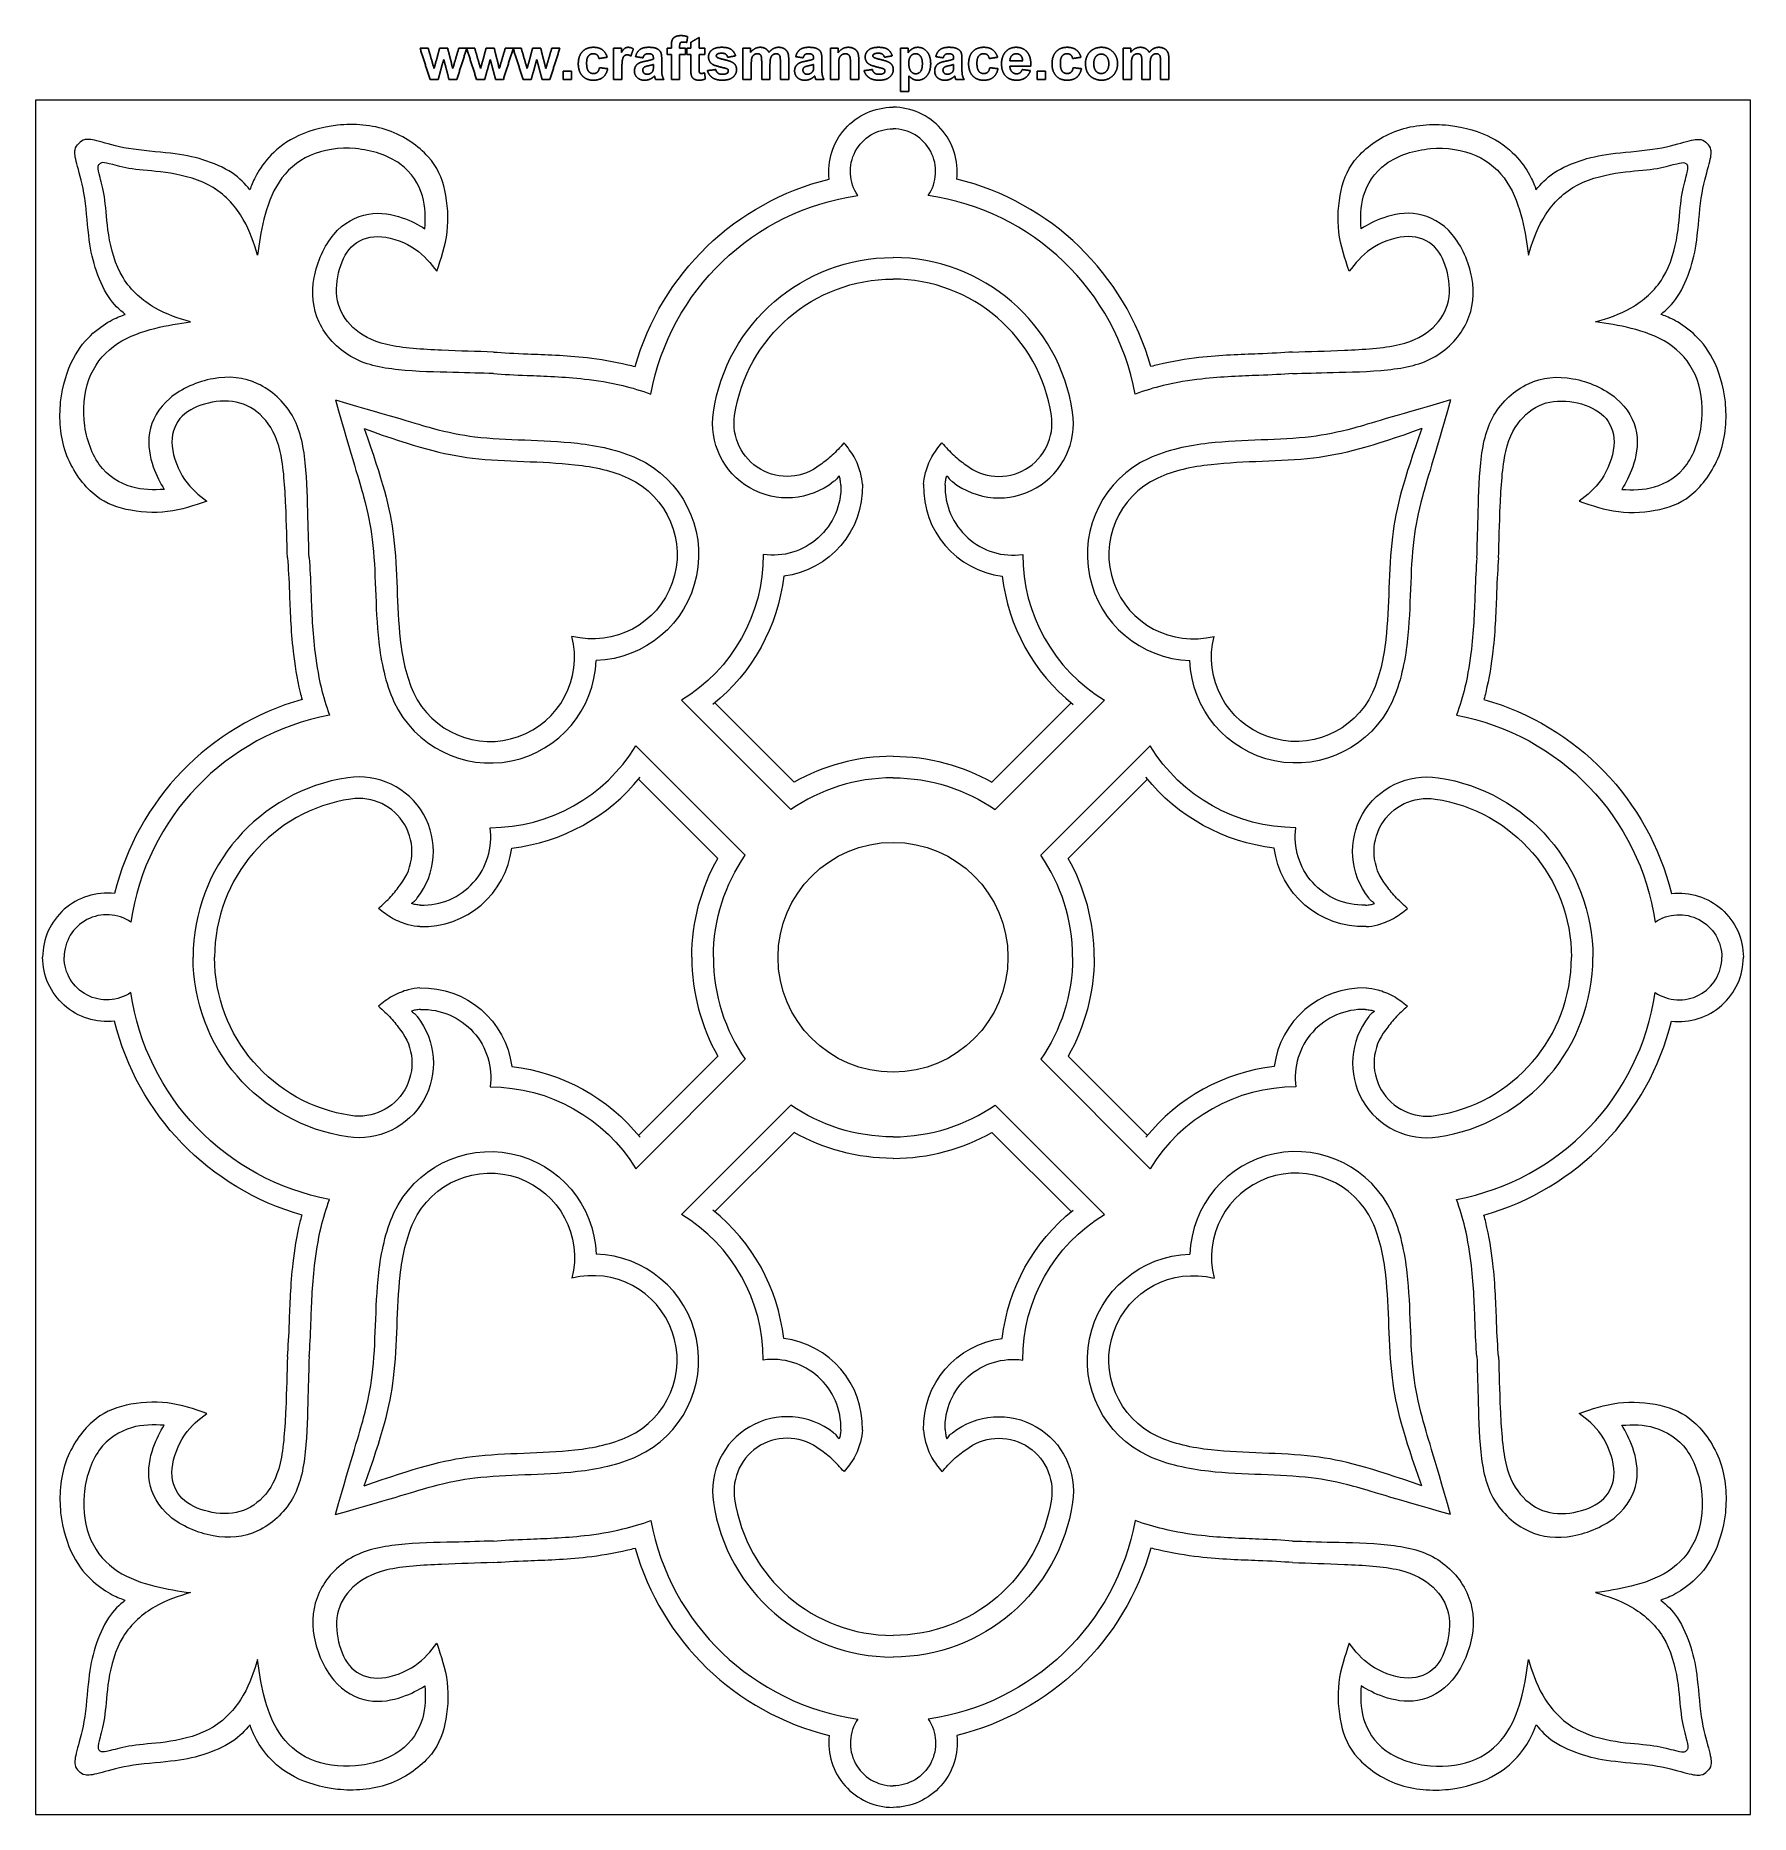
# Model space of a CAD drawing. Header units: millimetres. Extents: x -99 to 99, y -99 to 106.
import ezdxf

# ---------------------------------------------------------------- set-up
doc = ezdxf.new("R2010")
doc.units = ezdxf.units.MM
doc.header["$MEASUREMENT"] = 0
doc.layers.add('Default', color=18, linetype='Continuous')
doc.layers.add('Layer 1', color=7, linetype='Continuous')

msp = doc.modelspace()

# ---------------------------------------------------------------- linework, layer by layer
at = {"layer": 'Default', "color": 5}
for points in [[(-53.45, 101.38), (-54.02, 103.19), (-54.6, 104.99)], [(-54.6, 104.99), (-54.13, 104.99), (-53.66, 104.99)], [(-53.66, 104.99), (-53.32, 103.81), (-52.98, 102.63)], [(-52.98, 102.63), (-52.66, 103.81), (-52.34, 104.99)], [(-52.34, 104.99), (-51.88, 104.99), (-51.41, 104.99)], [(-51.41, 104.99), (-51.12, 103.81), (-50.82, 102.63)], [(-50.82, 102.63), (-50.48, 103.81), (-50.13, 104.99)], [(-49.2, 104.99), (-49.78, 103.19), (-50.35, 101.38)], [(-50.13, 104.99), (-49.67, 104.99), (-49.2, 104.99)], [(-48.08, 101.38), (-48.65, 103.19), (-49.23, 104.99)], [(-49.23, 104.99), (-48.76, 104.99), (-48.29, 104.99)], [(-48.29, 104.99), (-47.95, 103.81), (-47.61, 102.63)], [(-47.61, 102.63), (-47.29, 103.81), (-46.97, 104.99)], [(-46.97, 104.99), (-46.51, 104.99), (-46.04, 104.99)], [(-46.04, 104.99), (-45.75, 103.81), (-45.45, 102.63)], [(-45.45, 102.63), (-45.11, 103.81), (-44.76, 104.99)], [(-43.83, 104.99), (-44.41, 103.19), (-44.98, 101.38)], [(-44.76, 104.99), (-44.3, 104.99), (-43.83, 104.99)], [(-42.71, 101.38), (-43.28, 103.19), (-43.86, 104.99)], [(-43.86, 104.99), (-43.39, 104.99), (-42.92, 104.99)], [(-42.92, 104.99), (-42.58, 103.81), (-42.24, 102.63)], [(-42.24, 102.63), (-41.92, 103.81), (-41.6, 104.99)], [(-41.6, 104.99), (-41.13, 104.99), (-40.67, 104.99)], [(-40.67, 104.99), (-40.38, 103.81), (-40.08, 102.63)], [(-40.08, 102.63), (-39.74, 103.81), (-39.39, 104.99)], [(-38.46, 104.99), (-39.03, 103.19), (-39.61, 101.38)], [(-39.39, 104.99), (-38.93, 104.99), (-38.46, 104.99)], [(-35.86, 104.59), (-35.39, 105.09), (-34.59, 105.09)], [(-34.59, 105.09), (-33.94, 105.09), (-33.55, 104.8)], [(-33.55, 104.8), (-33.16, 104.52), (-33, 103.94)], [(-32.26, 101.38), (-32.26, 103.19), (-32.26, 104.99)], [(-32.26, 104.99), (-31.81, 104.99), (-31.36, 104.99)], [(-31.36, 104.99), (-31.36, 104.74), (-31.36, 104.48)], [(-31.36, 104.48), (-31.14, 104.84), (-30.97, 104.97)], [(-30.97, 104.97), (-30.79, 105.09), (-30.57, 105.09)], [(-30.57, 105.09), (-30.26, 105.09), (-29.97, 104.9)], [(-29.97, 104.9), (-30.12, 104.49), (-30.26, 104.07)], [(-29.72, 104.01), (-29.58, 104.56), (-29.23, 104.82)], [(-29.23, 104.82), (-28.88, 105.09), (-28.19, 105.09)], [(-28.19, 105.09), (-27.56, 105.09), (-27.26, 104.93)], [(-27.26, 104.93), (-26.95, 104.78), (-26.83, 104.55)], [(-26.08, 104.99), (-25.84, 104.99), (-25.59, 104.99)], [(-26.08, 104.25), (-26.08, 104.62), (-26.08, 104.99)], [(-25.59, 105.26), (-25.59, 105.72), (-25.49, 105.94)], [(-25.59, 104.99), (-25.59, 105.13), (-25.59, 105.26)], [(-25.49, 105.94), (-25.4, 106.16), (-25.14, 106.3)], [(-25.14, 106.3), (-24.89, 106.44), (-24.49, 106.44)], [(-24.54, 105.61), (-24.63, 105.51), (-24.63, 105.24)], [(-24.63, 105.24), (-24.63, 105.12), (-24.63, 104.99)], [(-24.63, 104.99), (-24.29, 104.99), (-23.95, 104.99)], [(-24.25, 105.7), (-24.45, 105.7), (-24.54, 105.61)], [(-24.49, 106.44), (-24.09, 106.44), (-23.71, 106.32)], [(-23.81, 105.65), (-24.04, 105.7), (-24.25, 105.7)], [(-23.95, 104.99), (-23.95, 104.62), (-23.95, 104.25)], [(-23.71, 106.32), (-23.76, 105.98), (-23.81, 105.65)], [(-23.8, 104.25), (-23.8, 104.62), (-23.8, 104.99)], [(-23.8, 104.99), (-23.57, 104.99), (-23.34, 104.99)], [(-23.34, 105.67), (-22.86, 105.95), (-22.38, 106.23)], [(-23.34, 104.99), (-23.34, 105.33), (-23.34, 105.67)], [(-22.38, 106.23), (-22.38, 105.61), (-22.38, 104.99)], [(-22.38, 104.99), (-22.05, 104.99), (-21.73, 104.99)], [(-21.73, 104.99), (-21.73, 104.62), (-21.73, 104.25)], [(-20.93, 104.76), (-20.56, 105.09), (-19.78, 105.09)], [(-19.78, 105.09), (-19.04, 105.09), (-18.68, 104.84)], [(-18.68, 104.84), (-18.32, 104.59), (-18.18, 104.1)], [(-17.32, 104.99), (-16.89, 104.99), (-16.45, 104.99)], [(-17.32, 101.38), (-17.32, 103.19), (-17.32, 104.99)], [(-16.45, 104.5), (-15.98, 105.09), (-15.33, 105.09)], [(-16.45, 104.99), (-16.45, 104.75), (-16.45, 104.5)], [(-15.33, 105.09), (-14.98, 105.09), (-14.73, 104.94)], [(-14.73, 104.94), (-14.48, 104.8), (-14.31, 104.5)], [(-14.31, 104.5), (-14.08, 104.8), (-13.8, 104.94)], [(-13.8, 104.94), (-13.53, 105.09), (-13.22, 105.09)], [(-13.22, 105.09), (-12.82, 105.09), (-12.55, 104.92)], [(-12.55, 104.92), (-12.27, 104.76), (-12.14, 104.45)], [(-11.24, 104.01), (-11.09, 104.56), (-10.74, 104.82)], [(-10.74, 104.82), (-10.39, 105.09), (-9.7, 105.09)], [(-9.7, 105.09), (-9.08, 105.09), (-8.77, 104.93)], [(-8.77, 104.93), (-8.46, 104.78), (-8.34, 104.55)], [(-7.22, 101.38), (-7.22, 103.19), (-7.22, 104.99)], [(-7.22, 104.99), (-6.78, 104.99), (-6.33, 104.99)], [(-6.33, 104.47), (-5.86, 105.09), (-5.15, 105.09)], [(-6.33, 104.99), (-6.33, 104.73), (-6.33, 104.47)], [(-5.15, 105.09), (-4.84, 105.09), (-4.58, 104.97)], [(-4.58, 104.97), (-4.32, 104.86), (-4.19, 104.68)], [(-2.84, 104.76), (-2.47, 105.09), (-1.69, 105.09)], [(-1.69, 105.09), (-0.95, 105.09), (-0.59, 104.84)], [(-0.59, 104.84), (-0.23, 104.59), (-0.09, 104.1)], [(0.86, 104.99), (1.31, 104.99), (1.76, 104.99)], [(0.86, 99.99), (0.86, 102.49), (0.86, 104.99)], [(1.76, 104.99), (1.76, 104.73), (1.76, 104.47)], [(1.76, 104.47), (1.93, 104.74), (2.22, 104.91)], [(2.22, 104.91), (2.51, 105.09), (2.87, 105.09)], [(2.87, 105.09), (3.49, 105.09), (3.92, 104.59)], [(4.94, 104.01), (5.08, 104.56), (5.43, 104.82)], [(5.43, 104.82), (5.78, 105.09), (6.47, 105.09)], [(6.47, 105.09), (7.1, 105.09), (7.4, 104.93)], [(7.4, 104.93), (7.71, 104.78), (7.84, 104.55)], [(9.2, 104.59), (9.67, 105.09), (10.47, 105.09)], [(10.47, 105.09), (11.12, 105.09), (11.51, 104.8)], [(11.51, 104.8), (11.9, 104.52), (12.07, 103.94)], [(13, 104.57), (13.47, 105.09), (14.2, 105.09)], [(14.2, 105.09), (15.01, 105.09), (15.48, 104.55)], [(18.83, 104.59), (19.3, 105.09), (20.1, 105.09)], [(20.1, 105.09), (20.75, 105.09), (21.14, 104.8)], [(21.14, 104.8), (21.53, 104.52), (21.7, 103.94)], [(22.45, 104.17), (22.69, 104.61), (23.11, 104.85)], [(23.11, 104.85), (23.54, 105.09), (24.07, 105.09)], [(24.07, 105.09), (24.88, 105.09), (25.4, 104.55)], [(26.57, 104.99), (27, 104.99), (27.44, 104.99)], [(26.57, 101.38), (26.57, 103.19), (26.57, 104.99)], [(27.44, 104.5), (27.91, 105.09), (28.56, 105.09)], [(27.44, 104.99), (27.44, 104.75), (27.44, 104.5)], [(28.56, 105.09), (28.9, 105.09), (29.16, 104.94)], [(29.16, 104.94), (29.41, 104.8), (29.58, 104.5)], [(29.58, 104.5), (29.81, 104.8), (30.09, 104.94)], [(30.09, 104.94), (30.36, 105.09), (30.67, 105.09)], [(30.67, 105.09), (31.07, 105.09), (31.34, 104.92)], [(31.34, 104.92), (31.62, 104.76), (31.75, 104.45)], [(-51.87, 103.7), (-52.19, 102.54), (-52.5, 101.38)], [(-51.26, 101.38), (-51.56, 102.54), (-51.87, 103.7)], [(-46.5, 103.7), (-46.81, 102.54), (-47.13, 101.38)], [(-45.89, 101.38), (-46.19, 102.54), (-46.5, 103.7)], [(-41.13, 103.7), (-41.44, 102.54), (-41.76, 101.38)], [(-40.52, 101.38), (-40.82, 102.54), (-41.13, 103.7)], [(-36.33, 103.18), (-36.33, 104.08), (-35.86, 104.59)], [(-35.86, 101.79), (-36.33, 102.3), (-36.33, 103.18)], [(-35.16, 104.09), (-35.37, 103.84), (-35.37, 103.26)], [(-35.37, 103.26), (-35.37, 102.6), (-35.16, 102.33)], [(-34.6, 104.35), (-34.95, 104.35), (-35.16, 104.09)], [(-34.17, 104.21), (-34.33, 104.35), (-34.6, 104.35)], [(-33.95, 103.79), (-34, 104.07), (-34.17, 104.21)], [(-34.14, 102.21), (-33.96, 102.37), (-33.89, 102.74)], [(-33, 103.94), (-33.47, 103.87), (-33.95, 103.79)], [(-33.89, 102.74), (-33.41, 102.68), (-32.93, 102.62)], [(-31.22, 103.71), (-31.3, 103.42), (-31.3, 102.5)], [(-31.01, 104.11), (-31.15, 104), (-31.22, 103.71)], [(-30.69, 104.22), (-30.88, 104.22), (-31.01, 104.11)], [(-30.26, 104.07), (-30.49, 104.22), (-30.69, 104.22)], [(-29.85, 102.36), (-29.85, 102.66), (-29.71, 102.9)], [(-28.86, 103.88), (-29.29, 103.94), (-29.72, 104.01)], [(-29.71, 102.9), (-29.56, 103.14), (-29.31, 103.27)], [(-29.31, 103.27), (-29.05, 103.4), (-28.56, 103.49)], [(-28.71, 102.8), (-28.89, 102.67), (-28.89, 102.46)], [(-28.64, 104.24), (-28.78, 104.14), (-28.86, 103.88)], [(-28.21, 102.96), (-28.59, 102.88), (-28.71, 102.8)], [(-28.27, 104.35), (-28.51, 104.35), (-28.64, 104.24)], [(-28.56, 103.49), (-27.91, 103.62), (-27.66, 103.73)], [(-27.78, 104.23), (-27.91, 104.35), (-28.27, 104.35)], [(-27.66, 103.11), (-27.83, 103.05), (-28.21, 102.96)], [(-27.66, 103.82), (-27.66, 104.11), (-27.78, 104.23)], [(-27.69, 102.45), (-27.66, 102.58), (-27.66, 102.92)], [(-27.66, 103.73), (-27.66, 103.78), (-27.66, 103.82)], [(-27.66, 102.92), (-27.66, 103.02), (-27.66, 103.11)], [(-26.83, 104.55), (-26.7, 104.32), (-26.7, 103.69)], [(-26.7, 103.69), (-26.7, 103.13), (-26.7, 102.57)], [(-25.59, 104.25), (-25.84, 104.25), (-26.08, 104.25)], [(-25.59, 101.38), (-25.59, 102.82), (-25.59, 104.25)], [(-23.95, 104.25), (-24.29, 104.25), (-24.63, 104.25)], [(-24.63, 104.25), (-24.63, 102.82), (-24.63, 101.38)], [(-23.34, 104.25), (-23.57, 104.25), (-23.8, 104.25)], [(-23.34, 102.66), (-23.34, 103.46), (-23.34, 104.25)], [(-21.73, 104.25), (-22.05, 104.25), (-22.38, 104.25)], [(-22.38, 104.25), (-22.38, 103.51), (-22.38, 102.76)], [(-22.38, 102.76), (-22.38, 102.31), (-22.36, 102.23)], [(-21.3, 103.97), (-21.3, 104.44), (-20.93, 104.76)], [(-20.87, 103.15), (-21.3, 103.44), (-21.3, 103.97)], [(-19.4, 102.68), (-20.56, 102.94), (-20.87, 103.15)], [(-20.3, 104.3), (-20.4, 104.22), (-20.4, 104.1)], [(-20.4, 104.1), (-20.4, 104), (-20.31, 103.93)], [(-20.31, 103.93), (-20.18, 103.83), (-19.42, 103.65)], [(-19.76, 104.41), (-20.13, 104.41), (-20.3, 104.3)], [(-19.3, 104.29), (-19.46, 104.41), (-19.76, 104.41)], [(-19.42, 103.65), (-18.66, 103.48), (-18.36, 103.22)], [(-19.08, 103.94), (-19.13, 104.17), (-19.3, 104.29)], [(-18.18, 104.1), (-18.63, 104.02), (-19.08, 103.94)], [(-18.36, 103.22), (-18.06, 102.97), (-18.06, 102.51)], [(-16.29, 103.88), (-16.36, 103.66), (-16.36, 103.14)], [(-16.36, 103.14), (-16.36, 102.26), (-16.36, 101.38)], [(-16.04, 104.23), (-16.21, 104.11), (-16.29, 103.88)], [(-15.65, 104.35), (-15.86, 104.35), (-16.04, 104.23)], [(-15.36, 104.27), (-15.47, 104.35), (-15.65, 104.35)], [(-15.21, 104.04), (-15.26, 104.2), (-15.36, 104.27)], [(-15.16, 103.36), (-15.16, 103.89), (-15.21, 104.04)], [(-15.16, 101.38), (-15.16, 102.37), (-15.16, 103.36)], [(-14.12, 103.86), (-14.2, 103.63), (-14.2, 103.12)], [(-14.2, 103.12), (-14.2, 102.25), (-14.2, 101.38)], [(-13.87, 104.22), (-14.05, 104.1), (-14.12, 103.86)], [(-13.5, 104.35), (-13.7, 104.35), (-13.87, 104.22)], [(-13.09, 104.14), (-13.22, 104.35), (-13.5, 104.35)], [(-13, 103.45), (-13, 103.98), (-13.09, 104.14)], [(-13, 101.38), (-13, 102.41), (-13, 103.45)], [(-12.14, 104.45), (-12.04, 104.22), (-12.04, 103.7)], [(-12.04, 103.7), (-12.04, 102.54), (-12.04, 101.38)], [(-11.36, 102.36), (-11.36, 102.66), (-11.22, 102.9)], [(-10.37, 103.88), (-10.8, 103.94), (-11.24, 104.01)], [(-11.22, 102.9), (-11.07, 103.14), (-10.82, 103.27)], [(-10.82, 103.27), (-10.56, 103.4), (-10.08, 103.49)], [(-10.22, 102.8), (-10.4, 102.67), (-10.4, 102.46)], [(-10.16, 104.24), (-10.29, 104.14), (-10.37, 103.88)], [(-9.73, 102.96), (-10.11, 102.88), (-10.22, 102.8)], [(-9.78, 104.35), (-10.02, 104.35), (-10.16, 104.24)], [(-10.08, 103.49), (-9.42, 103.62), (-9.17, 103.73)], [(-9.3, 104.23), (-9.43, 104.35), (-9.78, 104.35)], [(-9.17, 103.11), (-9.35, 103.05), (-9.73, 102.96)], [(-9.17, 103.82), (-9.17, 104.11), (-9.3, 104.23)], [(-9.2, 102.45), (-9.17, 102.58), (-9.17, 102.92)], [(-9.17, 103.73), (-9.17, 103.78), (-9.17, 103.82)], [(-9.17, 102.92), (-9.17, 103.02), (-9.17, 103.11)], [(-8.34, 104.55), (-8.21, 104.32), (-8.21, 103.69)], [(-8.21, 103.69), (-8.21, 103.13), (-8.21, 102.57)], [(-6.2, 103.85), (-6.27, 103.62), (-6.27, 103.02)], [(-6.27, 103.02), (-6.27, 102.2), (-6.27, 101.38)], [(-5.93, 104.21), (-6.12, 104.07), (-6.2, 103.85)], [(-5.49, 104.35), (-5.74, 104.35), (-5.93, 104.21)], [(-5.17, 104.25), (-5.3, 104.35), (-5.49, 104.35)], [(-4.97, 103.98), (-5.03, 104.15), (-5.17, 104.25)], [(-4.91, 103.23), (-4.91, 103.81), (-4.97, 103.98)], [(-4.91, 101.38), (-4.91, 102.3), (-4.91, 103.23)], [(-4.19, 104.68), (-4.06, 104.5), (-4.01, 104.28)], [(-4.01, 104.28), (-3.95, 104.05), (-3.95, 103.63)], [(-3.95, 103.63), (-3.95, 102.51), (-3.95, 101.38)], [(-3.21, 103.97), (-3.21, 104.44), (-2.84, 104.76)], [(-2.78, 103.15), (-3.21, 103.44), (-3.21, 103.97)], [(-1.32, 102.68), (-2.47, 102.94), (-2.78, 103.15)], [(-2.21, 104.3), (-2.32, 104.22), (-2.32, 104.1)], [(-2.32, 104.1), (-2.32, 104), (-2.22, 103.93)], [(-2.22, 103.93), (-2.09, 103.83), (-1.33, 103.65)], [(-1.67, 104.41), (-2.05, 104.41), (-2.21, 104.3)], [(-1.21, 104.29), (-1.37, 104.41), (-1.67, 104.41)], [(-1.33, 103.65), (-0.57, 103.48), (-0.27, 103.22)], [(-0.99, 103.94), (-1.05, 104.17), (-1.21, 104.29)], [(-0.09, 104.1), (-0.54, 104.02), (-0.99, 103.94)], [(-0.27, 103.22), (0.03, 102.97), (0.03, 102.51)], [(2.05, 104.07), (1.82, 103.79), (1.82, 103.25)], [(1.82, 103.25), (1.82, 102.63), (2.06, 102.33)], [(2.62, 104.35), (2.27, 104.35), (2.05, 104.07)], [(3.17, 104.06), (2.95, 104.35), (2.62, 104.35)], [(3.39, 103.2), (3.39, 103.78), (3.17, 104.06)], [(3.18, 102.3), (3.39, 102.58), (3.39, 103.2)], [(4.35, 103.21), (4.35, 102.3), (3.91, 101.79)], [(3.92, 104.59), (4.35, 104.09), (4.35, 103.21)], [(4.81, 102.36), (4.81, 102.66), (4.96, 102.9)], [(5.8, 103.88), (5.37, 103.94), (4.94, 104.01)], [(4.96, 102.9), (5.1, 103.14), (5.36, 103.27)], [(5.36, 103.27), (5.61, 103.4), (6.1, 103.49)], [(5.95, 102.8), (5.77, 102.67), (5.77, 102.46)], [(6.02, 104.24), (5.88, 104.14), (5.8, 103.88)], [(6.45, 102.96), (6.07, 102.88), (5.95, 102.8)], [(6.39, 104.35), (6.15, 104.35), (6.02, 104.24)], [(6.1, 103.49), (6.75, 103.62), (7, 103.73)], [(6.88, 104.23), (6.75, 104.35), (6.39, 104.35)], [(7, 103.11), (6.83, 103.05), (6.45, 102.96)], [(7, 103.82), (7, 104.11), (6.88, 104.23)], [(6.97, 102.45), (7, 102.58), (7, 102.92)], [(7, 103.73), (7, 103.78), (7, 103.82)], [(7, 102.92), (7, 103.02), (7, 103.11)], [(7.84, 104.55), (7.96, 104.32), (7.96, 103.69)], [(7.96, 103.69), (7.96, 103.13), (7.96, 102.57)], [(8.73, 103.18), (8.73, 104.08), (9.2, 104.59)], [(9.2, 101.79), (8.73, 102.3), (8.73, 103.18)], [(9.9, 104.09), (9.69, 103.84), (9.69, 103.26)], [(9.69, 103.26), (9.69, 102.6), (9.9, 102.33)], [(10.46, 104.35), (10.11, 104.35), (9.9, 104.09)], [(10.9, 104.21), (10.73, 104.35), (10.46, 104.35)], [(11.11, 103.79), (11.06, 104.07), (10.9, 104.21)], [(10.93, 102.21), (11.1, 102.37), (11.17, 102.74)], [(12.07, 103.94), (11.59, 103.87), (11.11, 103.79)], [(11.17, 102.74), (11.65, 102.68), (12.13, 102.62)], [(12.53, 103.16), (12.53, 104.06), (13, 104.57)], [(12.89, 101.91), (12.53, 102.4), (12.53, 103.16)], [(15.92, 102.93), (14.7, 102.93), (13.49, 102.93)], [(13.49, 102.93), (13.5, 102.5), (13.72, 102.27)], [(13.71, 104.12), (13.5, 103.9), (13.5, 103.51)], [(13.5, 103.51), (14.23, 103.51), (14.97, 103.51)], [(14.24, 104.35), (13.92, 104.35), (13.71, 104.12)], [(14.75, 104.13), (14.54, 104.35), (14.24, 104.35)], [(14.97, 103.51), (14.96, 103.92), (14.75, 104.13)], [(15.48, 104.55), (15.94, 104.02), (15.92, 102.93)], [(18.36, 103.18), (18.36, 104.08), (18.83, 104.59)], [(18.83, 101.79), (18.36, 102.3), (18.36, 103.18)], [(19.53, 104.09), (19.32, 103.84), (19.32, 103.26)], [(19.32, 103.26), (19.32, 102.6), (19.53, 102.33)], [(20.09, 104.35), (19.74, 104.35), (19.53, 104.09)], [(20.52, 104.21), (20.36, 104.35), (20.09, 104.35)], [(20.74, 103.79), (20.69, 104.07), (20.52, 104.21)], [(20.56, 102.21), (20.73, 102.37), (20.8, 102.74)], [(21.7, 103.94), (21.22, 103.87), (20.74, 103.79)], [(20.8, 102.74), (21.28, 102.68), (21.76, 102.62)], [(22.22, 103.24), (22.22, 103.72), (22.45, 104.17)], [(22.45, 102.18), (22.22, 102.61), (22.22, 103.24)], [(23.43, 104.02), (23.18, 103.73), (23.18, 103.19)], [(23.18, 103.19), (23.18, 102.64), (23.43, 102.35)], [(24.04, 104.31), (23.68, 104.31), (23.43, 104.02)], [(24.66, 104.02), (24.41, 104.31), (24.04, 104.31)], [(24.91, 103.19), (24.91, 103.73), (24.66, 104.02)], [(24.66, 102.35), (24.91, 102.64), (24.91, 103.19)], [(25.4, 104.55), (25.92, 104.02), (25.92, 103.2)], [(25.92, 103.2), (25.92, 102.37), (25.4, 101.83)], [(27.6, 103.88), (27.53, 103.66), (27.53, 103.14)], [(27.53, 103.14), (27.53, 102.26), (27.53, 101.38)], [(27.85, 104.23), (27.68, 104.11), (27.6, 103.88)], [(28.24, 104.35), (28.03, 104.35), (27.85, 104.23)], [(28.53, 104.27), (28.42, 104.35), (28.24, 104.35)], [(28.68, 104.04), (28.63, 104.2), (28.53, 104.27)], [(28.73, 103.36), (28.73, 103.89), (28.68, 104.04)], [(28.73, 101.38), (28.73, 102.37), (28.73, 103.36)], [(29.77, 103.86), (29.69, 103.63), (29.69, 103.12)], [(29.69, 103.12), (29.69, 102.25), (29.69, 101.38)], [(30.02, 104.22), (29.84, 104.1), (29.77, 103.86)], [(30.39, 104.35), (30.19, 104.35), (30.02, 104.22)], [(30.8, 104.14), (30.66, 104.35), (30.39, 104.35)], [(30.89, 103.45), (30.89, 103.98), (30.8, 104.14)], [(30.89, 101.38), (30.89, 102.41), (30.89, 103.45)], [(31.75, 104.45), (31.85, 104.22), (31.85, 103.7)], [(31.85, 103.7), (31.85, 102.54), (31.85, 101.38)], [(-52.5, 101.38), (-52.97, 101.38), (-53.45, 101.38)], [(-50.35, 101.38), (-50.8, 101.38), (-51.26, 101.38)], [(-47.13, 101.38), (-47.6, 101.38), (-48.08, 101.38)], [(-44.98, 101.38), (-45.43, 101.38), (-45.89, 101.38)], [(-41.76, 101.38), (-42.23, 101.38), (-42.71, 101.38)], [(-39.61, 101.38), (-40.06, 101.38), (-40.52, 101.38)], [(-38.06, 101.38), (-38.06, 101.86), (-38.06, 102.34)], [(-38.06, 102.34), (-37.58, 102.34), (-37.1, 102.34)], [(-37.1, 101.38), (-37.58, 101.38), (-38.06, 101.38)], [(-37.1, 102.34), (-37.1, 101.86), (-37.1, 101.38)], [(-34.6, 101.29), (-35.39, 101.29), (-35.86, 101.79)], [(-35.16, 102.33), (-34.94, 102.06), (-34.58, 102.06)], [(-33.49, 101.62), (-33.91, 101.29), (-34.6, 101.29)], [(-34.58, 102.06), (-34.31, 102.06), (-34.14, 102.21)], [(-32.93, 102.62), (-33.08, 101.96), (-33.49, 101.62)], [(-31.3, 101.38), (-31.78, 101.38), (-32.26, 101.38)], [(-31.3, 102.5), (-31.3, 101.94), (-31.3, 101.38)], [(-29.53, 101.59), (-29.85, 101.9), (-29.85, 102.36)], [(-28.65, 101.29), (-29.21, 101.29), (-29.53, 101.59)], [(-28.89, 102.46), (-28.89, 102.26), (-28.75, 102.11)], [(-28.75, 102.11), (-28.6, 101.97), (-28.38, 101.97)], [(-28.06, 101.41), (-28.34, 101.29), (-28.65, 101.29)], [(-28.38, 101.97), (-28.14, 101.97), (-27.91, 102.14)], [(-27.54, 101.77), (-27.78, 101.53), (-28.06, 101.41)], [(-27.91, 102.14), (-27.74, 102.27), (-27.69, 102.45)], [(-27.5, 101.66), (-27.53, 101.75), (-27.54, 101.77)], [(-27.41, 101.38), (-27.45, 101.48), (-27.5, 101.66)], [(-26.45, 101.38), (-26.93, 101.38), (-27.41, 101.38)], [(-26.7, 102.57), (-26.7, 102.1), (-26.65, 101.87)], [(-26.65, 101.87), (-26.6, 101.64), (-26.45, 101.38)], [(-24.63, 101.38), (-25.11, 101.38), (-25.59, 101.38)], [(-23.31, 101.98), (-23.34, 102.15), (-23.34, 102.66)], [(-23.17, 101.6), (-23.27, 101.74), (-23.31, 101.98)], [(-22.87, 101.38), (-23.08, 101.47), (-23.17, 101.6)], [(-22.41, 101.29), (-22.67, 101.29), (-22.87, 101.38)], [(-21.67, 101.43), (-22, 101.29), (-22.41, 101.29)], [(-22.36, 102.23), (-22.34, 102.16), (-22.28, 102.11)], [(-22.28, 102.11), (-22.21, 102.06), (-22.12, 102.06)], [(-22.12, 102.06), (-21.99, 102.06), (-21.75, 102.15)], [(-21.75, 102.15), (-21.71, 101.79), (-21.67, 101.43)], [(-21.42, 102.4), (-20.94, 102.46), (-20.47, 102.52)], [(-20.86, 101.59), (-21.29, 101.89), (-21.42, 102.4)], [(-19.7, 101.29), (-20.43, 101.29), (-20.86, 101.59)], [(-20.47, 102.52), (-20.4, 102.25), (-20.22, 102.11)], [(-20.22, 102.11), (-20.03, 101.97), (-19.7, 101.97)], [(-19.7, 101.97), (-19.33, 101.97), (-19.14, 102.11)], [(-18.47, 101.65), (-18.89, 101.29), (-19.7, 101.29)], [(-19.08, 102.55), (-19.15, 102.62), (-19.4, 102.68)], [(-19.14, 102.11), (-19.01, 102.2), (-19.01, 102.37)], [(-19.01, 102.37), (-19.01, 102.48), (-19.08, 102.55)], [(-18.06, 102.51), (-18.06, 102.01), (-18.47, 101.65)], [(-16.36, 101.38), (-16.84, 101.38), (-17.32, 101.38)], [(-14.2, 101.38), (-14.68, 101.38), (-15.16, 101.38)], [(-12.04, 101.38), (-12.52, 101.38), (-13, 101.38)], [(-11.04, 101.59), (-11.36, 101.9), (-11.36, 102.36)], [(-10.16, 101.29), (-10.72, 101.29), (-11.04, 101.59)], [(-10.4, 102.46), (-10.4, 102.26), (-10.26, 102.11)], [(-10.26, 102.11), (-10.12, 101.97), (-9.9, 101.97)], [(-9.57, 101.41), (-9.85, 101.29), (-10.16, 101.29)], [(-9.9, 101.97), (-9.65, 101.97), (-9.42, 102.14)], [(-9.05, 101.77), (-9.29, 101.53), (-9.57, 101.41)], [(-9.42, 102.14), (-9.26, 102.27), (-9.2, 102.45)], [(-9.01, 101.66), (-9.04, 101.75), (-9.05, 101.77)], [(-8.92, 101.38), (-8.96, 101.48), (-9.01, 101.66)], [(-7.97, 101.38), (-8.44, 101.38), (-8.92, 101.38)], [(-8.21, 102.57), (-8.21, 102.1), (-8.16, 101.87)], [(-8.16, 101.87), (-8.11, 101.64), (-7.97, 101.38)], [(-6.27, 101.38), (-6.75, 101.38), (-7.22, 101.38)], [(-3.95, 101.38), (-4.43, 101.38), (-4.91, 101.38)], [(-3.34, 102.4), (-2.86, 102.46), (-2.38, 102.52)], [(-2.77, 101.59), (-3.2, 101.89), (-3.34, 102.4)], [(-1.61, 101.29), (-2.35, 101.29), (-2.77, 101.59)], [(-2.38, 102.52), (-2.32, 102.25), (-2.13, 102.11)], [(-2.13, 102.11), (-1.94, 101.97), (-1.61, 101.97)], [(-1.61, 101.97), (-1.24, 101.97), (-1.05, 102.11)], [(-0.39, 101.65), (-0.8, 101.29), (-1.61, 101.29)], [(-1, 102.55), (-1.07, 102.62), (-1.32, 102.68)], [(-1.05, 102.11), (-0.93, 102.2), (-0.93, 102.37)], [(-0.93, 102.37), (-0.93, 102.48), (-1, 102.55)], [(0.03, 102.51), (0.03, 102.01), (-0.39, 101.65)], [(2.32, 101.41), (2.08, 101.53), (1.82, 101.81)], [(1.82, 101.81), (1.82, 100.9), (1.82, 99.99)], [(2.06, 102.33), (2.29, 102.03), (2.63, 102.03)], [(2.86, 101.29), (2.56, 101.29), (2.32, 101.41)], [(2.63, 102.03), (2.96, 102.03), (3.18, 102.3)], [(3.91, 101.79), (3.48, 101.29), (2.86, 101.29)], [(5.13, 101.59), (4.81, 101.9), (4.81, 102.36)], [(6.01, 101.29), (5.45, 101.29), (5.13, 101.59)], [(5.77, 102.46), (5.77, 102.26), (5.91, 102.11)], [(5.91, 102.11), (6.06, 101.97), (6.28, 101.97)], [(6.6, 101.41), (6.32, 101.29), (6.01, 101.29)], [(6.28, 101.97), (6.52, 101.97), (6.75, 102.14)], [(7.13, 101.77), (6.88, 101.53), (6.6, 101.41)], [(6.75, 102.14), (6.92, 102.27), (6.97, 102.45)], [(7.16, 101.66), (7.14, 101.75), (7.13, 101.77)], [(7.25, 101.38), (7.21, 101.48), (7.16, 101.66)], [(8.21, 101.38), (7.73, 101.38), (7.25, 101.38)], [(7.96, 102.57), (7.96, 102.1), (8.01, 101.87)], [(8.01, 101.87), (8.06, 101.64), (8.21, 101.38)], [(10.46, 101.29), (9.67, 101.29), (9.2, 101.79)], [(9.9, 102.33), (10.12, 102.06), (10.48, 102.06)], [(11.57, 101.62), (11.16, 101.29), (10.46, 101.29)], [(10.48, 102.06), (10.75, 102.06), (10.93, 102.21)], [(12.13, 102.62), (11.98, 101.96), (11.57, 101.62)], [(14.29, 101.29), (13.34, 101.29), (12.89, 101.91)], [(13.72, 102.27), (13.95, 102.03), (14.28, 102.03)], [(14.28, 102.03), (14.51, 102.03), (14.67, 102.15)], [(15.28, 101.57), (14.88, 101.29), (14.29, 101.29)], [(14.67, 102.15), (14.82, 102.26), (14.91, 102.52)], [(14.91, 102.52), (15.38, 102.46), (15.86, 102.4)], [(15.86, 102.4), (15.68, 101.86), (15.28, 101.57)], [(16.63, 101.38), (16.63, 101.86), (16.63, 102.34)], [(16.63, 102.34), (17.11, 102.34), (17.59, 102.34)], [(17.59, 101.38), (17.11, 101.38), (16.63, 101.38)], [(17.59, 102.34), (17.59, 101.86), (17.59, 101.38)], [(20.09, 101.29), (19.3, 101.29), (18.83, 101.79)], [(19.53, 102.33), (19.75, 102.06), (20.11, 102.06)], [(21.2, 101.62), (20.78, 101.29), (20.09, 101.29)], [(20.11, 102.06), (20.38, 102.06), (20.56, 102.21)], [(21.76, 102.62), (21.61, 101.96), (21.2, 101.62)], [(23.13, 101.52), (22.69, 101.74), (22.45, 102.18)], [(24.08, 101.29), (23.58, 101.29), (23.13, 101.52)], [(23.43, 102.35), (23.68, 102.06), (24.04, 102.06)], [(24.04, 102.06), (24.41, 102.06), (24.66, 102.35)], [(25.4, 101.83), (24.87, 101.29), (24.08, 101.29)], [(27.53, 101.38), (27.05, 101.38), (26.57, 101.38)], [(29.69, 101.38), (29.21, 101.38), (28.73, 101.38)], [(31.85, 101.38), (31.37, 101.38), (30.89, 101.38)], [(1.82, 99.99), (1.34, 99.99), (0.86, 99.99)]]:
    msp.add_open_spline(points, degree=2, dxfattribs=at)
at = {"layer": 'Layer 1', "color": 5, "lineweight": 20}
for p, q in [((98.98, 98.98), (-98.98, 98.98)), ((-98.98, 98.98), (-98.98, -98.98)), ((98.98, -98.98), (98.98, 98.98)), ((-98.98, -98.98), (98.98, -98.98))]:
    msp.add_line(p, q, dxfattribs=at)
at = {"layer": 'Layer 1', "color": 5, "lineweight": 9}
for points, knots in [([(-7.36, 89.87), (-7.61, 91.98), (-6.95, 94.09), (-5.54, 95.68), (-4.14, 97.26), (-2.12, 98.17), (0, 98.17)], [0, 0, 0, 0, 0.333333, 0.333333, 0.333333, 1, 1, 1, 1]), ([(7.36, 89.87), (7.61, 91.98), (6.95, 94.09), (5.54, 95.68), (4.14, 97.26), (2.12, 98.17), (0, 98.17)], [0, 0, 0, 0, 0.333333, 0.333333, 0.333333, 1, 1, 1, 1]), ([(-4.06, 87.98), (-5.09, 89.49), (-5.21, 91.44), (-4.35, 93.06), (-3.5, 94.67), (-1.83, 95.68), (0, 95.68)], [0, 0, 0, 0, 0.333333, 0.333333, 0.333333, 1, 1, 1, 1]), ([(4.06, 87.98), (5.09, 89.49), (5.21, 91.44), (4.35, 93.06), (3.5, 94.67), (1.83, 95.68), (0, 95.68)], [0, 0, 0, 0, 0.333333, 0.333333, 0.333333, 1, 1, 1, 1]), ([(-46.12, 69.9), (-45, 69.81), (-43.64, 69.74), (-42.14, 69.68), (-40.18, 69.61), (-37.87, 69.54), (-35.31, 69.25), (-33.84, 69.08), (-32.25, 68.83), (-30.6, 68.43), (-30.32, 68.37), (-30.05, 68.3), (-29.77, 68.22)], [0, 0, 0, 0, 0.2, 0.2, 0.2, 0.4, 0.4, 0.4, 0.6, 0.6, 0.6, 1, 1, 1, 1]), ([(46.12, 69.9), (45, 69.81), (43.64, 69.74), (42.14, 69.68), (40.18, 69.61), (37.87, 69.54), (35.31, 69.25), (33.84, 69.08), (32.25, 68.83), (30.59, 68.43), (30.32, 68.37), (30.05, 68.3), (29.77, 68.22)], [0, 0, 0, 0, 0.2, 0.2, 0.2, 0.4, 0.4, 0.4, 0.6, 0.6, 0.6, 1, 1, 1, 1]), ([(-46.12, 67.41), (-44.97, 67.31), (-43.66, 67.25), (-42.24, 67.2), (-40.26, 67.12), (-38.03, 67.05), (-35.6, 66.78), (-34.19, 66.62), (-32.71, 66.39), (-31.18, 66.02), (-30.14, 65.77), (-29.06, 65.45), (-27.96, 65.04)], [0, 0, 0, 0, 0.2, 0.2, 0.2, 0.4, 0.4, 0.4, 0.6, 0.6, 0.6, 1, 1, 1, 1]), ([(46.12, 67.41), (44.97, 67.31), (43.66, 67.25), (42.23, 67.2), (40.26, 67.12), (38.03, 67.05), (35.6, 66.78), (34.19, 66.62), (32.71, 66.39), (31.18, 66.02), (30.14, 65.77), (29.06, 65.45), (27.96, 65.04)], [0, 0, 0, 0, 0.2, 0.2, 0.2, 0.4, 0.4, 0.4, 0.6, 0.6, 0.6, 1, 1, 1, 1]), ([(-64.36, 64.36), (-62.35, 57.29), (-61.62, 55.07), (-61.11, 53.2), (-60.61, 51.33), (-60.31, 49.83), (-60.12, 48.26), (-59.9, 46.45), (-59.82, 44.51), (-59.74, 42.52), (-59.67, 40.53), (-59.6, 38.49), (-59.36, 36.44), (-59.23, 35.26), (-59.04, 34.08), (-58.76, 32.92), (-58.48, 31.76), (-58.11, 30.62), (-57.61, 29.52)], [0, 0, 0, 0, 0.142857, 0.142857, 0.142857, 0.285714, 0.285714, 0.285714, 0.428571, 0.428571, 0.428571, 0.571429, 0.571429, 0.571429, 0.714286, 0.714286, 0.714286, 1, 1, 1, 1]), ([(-64.36, 64.36), (-57.29, 62.35), (-55.07, 61.62), (-53.2, 61.11), (-51.33, 60.61), (-49.83, 60.31), (-48.26, 60.12), (-46.45, 59.9), (-44.51, 59.82), (-42.52, 59.74), (-40.54, 59.67), (-38.49, 59.59), (-36.44, 59.36), (-35.26, 59.23), (-34.08, 59.04), (-32.92, 58.76), (-31.76, 58.48), (-30.62, 58.11), (-29.52, 57.61)], [0, 0, 0, 0, 0.142857, 0.142857, 0.142857, 0.285714, 0.285714, 0.285714, 0.428571, 0.428571, 0.428571, 0.571429, 0.571429, 0.571429, 0.714286, 0.714286, 0.714286, 1, 1, 1, 1]), ([(64.36, 64.36), (57.29, 62.35), (55.07, 61.62), (53.2, 61.11), (51.33, 60.61), (49.83, 60.31), (48.26, 60.12), (46.45, 59.9), (44.51, 59.82), (42.52, 59.74), (40.53, 59.67), (38.49, 59.59), (36.44, 59.36), (35.26, 59.23), (34.08, 59.04), (32.92, 58.76), (31.76, 58.48), (30.62, 58.11), (29.52, 57.61)], [0, 0, 0, 0, 0.142857, 0.142857, 0.142857, 0.285714, 0.285714, 0.285714, 0.428571, 0.428571, 0.428571, 0.571429, 0.571429, 0.571429, 0.714286, 0.714286, 0.714286, 1, 1, 1, 1]), ([(64.36, 64.36), (62.35, 57.29), (61.62, 55.07), (61.11, 53.2), (60.61, 51.33), (60.31, 49.83), (60.12, 48.26), (59.9, 46.45), (59.82, 44.51), (59.74, 42.52), (59.67, 40.54), (59.59, 38.49), (59.36, 36.44), (59.23, 35.26), (59.04, 34.08), (58.76, 32.92), (58.48, 31.76), (58.11, 30.62), (57.61, 29.52)], [0, 0, 0, 0, 0.142857, 0.142857, 0.142857, 0.285714, 0.285714, 0.285714, 0.428571, 0.428571, 0.428571, 0.571429, 0.571429, 0.571429, 0.714286, 0.714286, 0.714286, 1, 1, 1, 1]), ([(-6.85, 54.93), (-9.63, 52.72), (-13.47, 52.44), (-16.53, 54.21), (-19.6, 55.98), (-21.27, 59.45), (-20.74, 62.95)], [0, 0, 0, 0, 0.333333, 0.333333, 0.333333, 1, 1, 1, 1]), ([(-8.4, 56.87), (-10.37, 55.3), (-13.11, 55.1), (-15.29, 56.36), (-17.47, 57.62), (-18.66, 60.09), (-18.28, 62.58)], [0, 0, 0, 0, 0.333333, 0.333333, 0.333333, 1, 1, 1, 1]), ([(6.85, 54.93), (9.63, 52.72), (13.47, 52.44), (16.53, 54.21), (19.6, 55.98), (21.27, 59.45), (20.74, 62.95)], [0, 0, 0, 0, 0.333333, 0.333333, 0.333333, 1, 1, 1, 1]), ([(8.4, 56.87), (10.37, 55.3), (13.11, 55.1), (15.29, 56.36), (17.47, 57.62), (18.66, 60.09), (18.28, 62.58)], [0, 0, 0, 0, 0.333333, 0.333333, 0.333333, 1, 1, 1, 1]), ([(-61.05, 61.05), (-58.94, 55.14), (-58.06, 51.93), (-57.65, 48.56), (-57.18, 44.67), (-57.33, 40.56), (-56.89, 36.73), (-56.64, 34.51), (-56.19, 32.39), (-55.35, 30.57)], [0, 0, 0, 0, 0.25, 0.25, 0.25, 0.5, 0.5, 0.5, 1, 1, 1, 1]), ([(-61.05, 61.05), (-55.14, 58.94), (-51.93, 58.06), (-48.56, 57.65), (-44.67, 57.18), (-40.56, 57.33), (-36.73, 56.89), (-34.51, 56.64), (-32.39, 56.19), (-30.57, 55.35)], [0, 0, 0, 0, 0.25, 0.25, 0.25, 0.5, 0.5, 0.5, 1, 1, 1, 1]), ([(61.05, 61.05), (55.14, 58.94), (51.93, 58.06), (48.56, 57.65), (44.67, 57.18), (40.56, 57.33), (36.73, 56.89), (34.51, 56.64), (32.39, 56.19), (30.57, 55.35)], [0, 0, 0, 0, 0.25, 0.25, 0.25, 0.5, 0.5, 0.5, 1, 1, 1, 1]), ([(61.05, 61.05), (58.94, 55.14), (58.06, 51.93), (57.65, 48.56), (57.18, 44.67), (57.33, 40.56), (56.89, 36.73), (56.64, 34.51), (56.19, 32.39), (55.35, 30.57)], [0, 0, 0, 0, 0.25, 0.25, 0.25, 0.5, 0.5, 0.5, 1, 1, 1, 1]), ([(-29.52, 57.61), (-24.38, 55.22), (-21.55, 49.62), (-22.68, 44.06), (-23.82, 38.51), (-28.62, 34.46), (-34.28, 34.28)], [0, 0, 0, 0, 0.333333, 0.333333, 0.333333, 1, 1, 1, 1]), ([(29.52, 57.61), (24.38, 55.22), (21.55, 49.62), (22.68, 44.06), (23.82, 38.51), (28.62, 34.46), (34.28, 34.28)], [0, 0, 0, 0, 0.333333, 0.333333, 0.333333, 1, 1, 1, 1]), ([(-30.57, 55.35), (-26, 53.23), (-23.8, 47.99), (-25.48, 43.25), (-27.17, 38.5), (-32.19, 35.83), (-37.06, 37.06)], [0, 0, 0, 0, 0.333333, 0.333333, 0.333333, 1, 1, 1, 1]), ([(-6.02, 54.54), (-5.95, 52.23), (-6.91, 50), (-8.63, 48.45), (-10.36, 46.9), (-12.68, 46.19), (-14.97, 46.51)], [0, 0, 0, 0, 0.333333, 0.333333, 0.333333, 1, 1, 1, 1]), ([(6.02, 54.54), (5.95, 52.23), (6.91, 50), (8.63, 48.45), (10.35, 46.9), (12.68, 46.19), (14.97, 46.51)], [0, 0, 0, 0, 0.333333, 0.333333, 0.333333, 1, 1, 1, 1]), ([(30.57, 55.35), (26, 53.23), (23.8, 47.99), (25.48, 43.25), (27.17, 38.5), (32.19, 35.83), (37.06, 37.06)], [0, 0, 0, 0, 0.333333, 0.333333, 0.333333, 1, 1, 1, 1]), ([(-69.9, 46.12), (-69.81, 45), (-69.74, 43.64), (-69.68, 42.14), (-69.61, 40.18), (-69.54, 37.87), (-69.25, 35.31), (-69.08, 33.84), (-68.83, 32.25), (-68.44, 30.59), (-68.37, 30.32), (-68.3, 30.05), (-68.22, 29.77)], [0, 0, 0, 0, 0.2, 0.2, 0.2, 0.4, 0.4, 0.4, 0.6, 0.6, 0.6, 1, 1, 1, 1]), ([(-67.41, 46.12), (-67.31, 44.97), (-67.25, 43.66), (-67.2, 42.23), (-67.12, 40.26), (-67.05, 38.03), (-66.78, 35.6), (-66.62, 34.19), (-66.39, 32.71), (-66.02, 31.18), (-65.77, 30.14), (-65.45, 29.06), (-65.04, 27.96)], [0, 0, 0, 0, 0.2, 0.2, 0.2, 0.4, 0.4, 0.4, 0.6, 0.6, 0.6, 1, 1, 1, 1]), ([(67.41, 46.12), (67.31, 44.97), (67.25, 43.66), (67.2, 42.24), (67.12, 40.26), (67.05, 38.03), (66.78, 35.6), (66.62, 34.19), (66.39, 32.71), (66.02, 31.18), (65.77, 30.14), (65.45, 29.06), (65.04, 27.96)], [0, 0, 0, 0, 0.2, 0.2, 0.2, 0.4, 0.4, 0.4, 0.6, 0.6, 0.6, 1, 1, 1, 1]), ([(69.9, 46.12), (69.81, 45), (69.74, 43.64), (69.68, 42.14), (69.61, 40.18), (69.54, 37.87), (69.25, 35.31), (69.08, 33.84), (68.83, 32.25), (68.43, 30.6), (68.37, 30.32), (68.3, 30.05), (68.22, 29.77)], [0, 0, 0, 0, 0.2, 0.2, 0.2, 0.4, 0.4, 0.4, 0.6, 0.6, 0.6, 1, 1, 1, 1]), ([(-55.35, 30.57), (-53.23, 26), (-47.99, 23.8), (-43.25, 25.48), (-38.5, 27.17), (-35.83, 32.19), (-37.06, 37.06)], [0, 0, 0, 0, 0.333333, 0.333333, 0.333333, 1, 1, 1, 1]), ([(55.35, 30.57), (53.23, 26), (47.99, 23.8), (43.25, 25.48), (38.5, 27.17), (35.83, 32.19), (37.06, 37.06)], [0, 0, 0, 0, 0.333333, 0.333333, 0.333333, 1, 1, 1, 1]), ([(-57.61, 29.52), (-55.22, 24.38), (-49.62, 21.55), (-44.06, 22.68), (-38.51, 23.82), (-34.46, 28.62), (-34.28, 34.28)], [0, 0, 0, 0, 0.333333, 0.333333, 0.333333, 1, 1, 1, 1]), ([(57.61, 29.52), (55.22, 24.38), (49.62, 21.55), (44.06, 22.68), (38.51, 23.82), (34.46, 28.62), (34.28, 34.28)], [0, 0, 0, 0, 0.333333, 0.333333, 0.333333, 1, 1, 1, 1]), ([(-54.93, 6.85), (-52.72, 9.63), (-52.44, 13.47), (-54.21, 16.53), (-55.98, 19.6), (-59.45, 21.27), (-62.95, 20.74)], [0, 0, 0, 0, 0.333333, 0.333333, 0.333333, 1, 1, 1, 1]), ([(54.93, 6.85), (52.72, 9.63), (52.44, 13.47), (54.21, 16.53), (55.98, 19.6), (59.45, 21.27), (62.95, 20.74)], [0, 0, 0, 0, 0.333333, 0.333333, 0.333333, 1, 1, 1, 1]), ([(-56.87, 8.4), (-55.3, 10.37), (-55.1, 13.11), (-56.36, 15.29), (-57.62, 17.47), (-60.09, 18.66), (-62.58, 18.28)], [0, 0, 0, 0, 0.333333, 0.333333, 0.333333, 1, 1, 1, 1]), ([(56.87, 8.4), (55.3, 10.37), (55.1, 13.11), (56.36, 15.29), (57.62, 17.47), (60.09, 18.66), (62.58, 18.28)], [0, 0, 0, 0, 0.333333, 0.333333, 0.333333, 1, 1, 1, 1]), ([(-54.54, 6.02), (-52.23, 5.95), (-50, 6.91), (-48.45, 8.63), (-46.9, 10.35), (-46.19, 12.68), (-46.51, 14.97)], [0, 0, 0, 0, 0.333333, 0.333333, 0.333333, 1, 1, 1, 1]), ([(54.54, 6.02), (52.23, 5.95), (50, 6.91), (48.45, 8.63), (46.9, 10.36), (46.19, 12.68), (46.51, 14.97)], [0, 0, 0, 0, 0.333333, 0.333333, 0.333333, 1, 1, 1, 1]), ([(13.27, 0), (13.27, 7.33), (7.33, 13.27), (0, 13.27), (-7.33, 13.27), (-13.27, 7.33), (-13.27, 0), (-13.27, -7.33), (-7.33, -13.27), (0, -13.27), (7.33, -13.27), (13.27, -7.33), (13.27, 0)], [0, 0, 0, 0, 0.2, 0.2, 0.2, 0.4, 0.4, 0.4, 0.6, 0.6, 0.6, 1, 1, 1, 1]), ([(-89.87, 7.36), (-91.98, 7.61), (-94.09, 6.95), (-95.68, 5.54), (-97.26, 4.14), (-98.17, 2.12), (-98.17, 0)], [0, 0, 0, 0, 0.333333, 0.333333, 0.333333, 1, 1, 1, 1]), ([(89.87, 7.36), (91.98, 7.61), (94.09, 6.95), (95.68, 5.54), (97.26, 4.14), (98.17, 2.12), (98.17, 0)], [0, 0, 0, 0, 0.333333, 0.333333, 0.333333, 1, 1, 1, 1]), ([(-87.98, 4.06), (-89.49, 5.09), (-91.44, 5.21), (-93.06, 4.35), (-94.67, 3.5), (-95.68, 1.83), (-95.68, 0)], [0, 0, 0, 0, 0.333333, 0.333333, 0.333333, 1, 1, 1, 1]), ([(87.98, 4.06), (89.49, 5.09), (91.44, 5.21), (93.06, 4.35), (94.67, 3.5), (95.68, 1.83), (95.68, 0)], [0, 0, 0, 0, 0.333333, 0.333333, 0.333333, 1, 1, 1, 1]), ([(-89.87, -7.36), (-91.98, -7.61), (-94.09, -6.95), (-95.68, -5.54), (-97.26, -4.14), (-98.17, -2.12), (-98.17, 0)], [0, 0, 0, 0, 0.333333, 0.333333, 0.333333, 1, 1, 1, 1]), ([(-87.98, -4.06), (-89.49, -5.09), (-91.44, -5.21), (-93.06, -4.35), (-94.67, -3.5), (-95.68, -1.83), (-95.68, 0)], [0, 0, 0, 0, 0.333333, 0.333333, 0.333333, 1, 1, 1, 1]), ([(87.98, -4.06), (89.49, -5.09), (91.44, -5.21), (93.06, -4.35), (94.67, -3.5), (95.68, -1.83), (95.68, 0)], [0, 0, 0, 0, 0.333333, 0.333333, 0.333333, 1, 1, 1, 1]), ([(89.87, -7.36), (91.98, -7.61), (94.09, -6.95), (95.68, -5.54), (97.26, -4.14), (98.17, -2.12), (98.17, 0)], [0, 0, 0, 0, 0.333333, 0.333333, 0.333333, 1, 1, 1, 1]), ([(-54.54, -6.02), (-52.23, -5.95), (-50, -6.91), (-48.45, -8.63), (-46.9, -10.36), (-46.19, -12.68), (-46.51, -14.97)], [0, 0, 0, 0, 0.333333, 0.333333, 0.333333, 1, 1, 1, 1]), ([(54.54, -6.02), (52.23, -5.95), (50, -6.91), (48.45, -8.63), (46.9, -10.36), (46.19, -12.68), (46.51, -14.97)], [0, 0, 0, 0, 0.333333, 0.333333, 0.333333, 1, 1, 1, 1]), ([(-54.93, -6.85), (-52.72, -9.63), (-52.44, -13.47), (-54.21, -16.53), (-55.98, -19.6), (-59.45, -21.27), (-62.95, -20.74)], [0, 0, 0, 0, 0.333333, 0.333333, 0.333333, 1, 1, 1, 1]), ([(54.93, -6.85), (52.72, -9.63), (52.44, -13.47), (54.21, -16.53), (55.98, -19.6), (59.45, -21.27), (62.95, -20.74)], [0, 0, 0, 0, 0.333333, 0.333333, 0.333333, 1, 1, 1, 1]), ([(-56.87, -8.4), (-55.3, -10.37), (-55.1, -13.11), (-56.36, -15.29), (-57.62, -17.47), (-60.09, -18.66), (-62.58, -18.28)], [0, 0, 0, 0, 0.333333, 0.333333, 0.333333, 1, 1, 1, 1]), ([(56.87, -8.4), (55.3, -10.37), (55.1, -13.11), (56.36, -15.29), (57.62, -17.47), (60.09, -18.66), (62.58, -18.28)], [0, 0, 0, 0, 0.333333, 0.333333, 0.333333, 1, 1, 1, 1]), ([(-57.61, -29.52), (-55.22, -24.38), (-49.62, -21.55), (-44.06, -22.68), (-38.51, -23.82), (-34.46, -28.62), (-34.28, -34.28)], [0, 0, 0, 0, 0.333333, 0.333333, 0.333333, 1, 1, 1, 1]), ([(57.61, -29.52), (55.22, -24.38), (49.62, -21.55), (44.06, -22.68), (38.51, -23.82), (34.46, -28.62), (34.28, -34.28)], [0, 0, 0, 0, 0.333333, 0.333333, 0.333333, 1, 1, 1, 1]), ([(-55.35, -30.57), (-53.23, -26), (-47.99, -23.8), (-43.25, -25.48), (-38.5, -27.17), (-35.83, -32.19), (-37.06, -37.06)], [0, 0, 0, 0, 0.333333, 0.333333, 0.333333, 1, 1, 1, 1]), ([(55.35, -30.57), (53.23, -26), (47.99, -23.8), (43.25, -25.48), (38.5, -27.17), (35.83, -32.19), (37.06, -37.06)], [0, 0, 0, 0, 0.333333, 0.333333, 0.333333, 1, 1, 1, 1]), ([(-67.41, -46.12), (-67.31, -44.97), (-67.25, -43.66), (-67.2, -42.24), (-67.12, -40.26), (-67.05, -38.03), (-66.78, -35.6), (-66.62, -34.19), (-66.39, -32.71), (-66.02, -31.18), (-65.77, -30.14), (-65.45, -29.06), (-65.04, -27.96)], [0, 0, 0, 0, 0.2, 0.2, 0.2, 0.4, 0.4, 0.4, 0.6, 0.6, 0.6, 1, 1, 1, 1]), ([(67.41, -46.12), (67.31, -44.97), (67.25, -43.66), (67.2, -42.23), (67.12, -40.26), (67.05, -38.03), (66.78, -35.6), (66.62, -34.19), (66.39, -32.71), (66.02, -31.18), (65.77, -30.14), (65.45, -29.06), (65.04, -27.96)], [0, 0, 0, 0, 0.2, 0.2, 0.2, 0.4, 0.4, 0.4, 0.6, 0.6, 0.6, 1, 1, 1, 1]), ([(-69.9, -46.12), (-69.81, -45), (-69.74, -43.64), (-69.68, -42.14), (-69.61, -40.18), (-69.54, -37.87), (-69.25, -35.31), (-69.08, -33.84), (-68.83, -32.25), (-68.44, -30.6), (-68.37, -30.32), (-68.3, -30.05), (-68.22, -29.77)], [0, 0, 0, 0, 0.2, 0.2, 0.2, 0.4, 0.4, 0.4, 0.6, 0.6, 0.6, 1, 1, 1, 1]), ([(-64.36, -64.36), (-62.35, -57.29), (-61.62, -55.07), (-61.11, -53.2), (-60.61, -51.33), (-60.31, -49.83), (-60.12, -48.26), (-59.9, -46.45), (-59.82, -44.51), (-59.74, -42.52), (-59.67, -40.54), (-59.6, -38.49), (-59.36, -36.44), (-59.23, -35.26), (-59.04, -34.08), (-58.76, -32.92), (-58.48, -31.76), (-58.11, -30.62), (-57.61, -29.52)], [0, 0, 0, 0, 0.142857, 0.142857, 0.142857, 0.285714, 0.285714, 0.285714, 0.428571, 0.428571, 0.428571, 0.571429, 0.571429, 0.571429, 0.714286, 0.714286, 0.714286, 1, 1, 1, 1]), ([(-61.05, -61.05), (-58.94, -55.14), (-58.06, -51.93), (-57.65, -48.56), (-57.18, -44.67), (-57.33, -40.56), (-56.89, -36.73), (-56.64, -34.51), (-56.19, -32.39), (-55.35, -30.57)], [0, 0, 0, 0, 0.25, 0.25, 0.25, 0.5, 0.5, 0.5, 1, 1, 1, 1]), ([(61.05, -61.05), (58.94, -55.14), (58.06, -51.93), (57.65, -48.56), (57.18, -44.67), (57.33, -40.56), (56.89, -36.73), (56.64, -34.51), (56.19, -32.39), (55.35, -30.57)], [0, 0, 0, 0, 0.25, 0.25, 0.25, 0.5, 0.5, 0.5, 1, 1, 1, 1]), ([(64.36, -64.36), (62.35, -57.29), (61.62, -55.07), (61.11, -53.2), (60.61, -51.33), (60.31, -49.83), (60.12, -48.26), (59.9, -46.45), (59.82, -44.51), (59.74, -42.52), (59.67, -40.54), (59.59, -38.49), (59.36, -36.44), (59.23, -35.26), (59.04, -34.08), (58.76, -32.92), (58.48, -31.76), (58.11, -30.62), (57.61, -29.52)], [0, 0, 0, 0, 0.142857, 0.142857, 0.142857, 0.285714, 0.285714, 0.285714, 0.428571, 0.428571, 0.428571, 0.571429, 0.571429, 0.571429, 0.714286, 0.714286, 0.714286, 1, 1, 1, 1]), ([(69.9, -46.12), (69.81, -45), (69.74, -43.64), (69.68, -42.14), (69.61, -40.18), (69.54, -37.87), (69.25, -35.31), (69.08, -33.84), (68.83, -32.25), (68.43, -30.6), (68.37, -30.32), (68.3, -30.05), (68.22, -29.77)], [0, 0, 0, 0, 0.2, 0.2, 0.2, 0.4, 0.4, 0.4, 0.6, 0.6, 0.6, 1, 1, 1, 1]), ([(-29.52, -57.61), (-24.38, -55.22), (-21.55, -49.62), (-22.68, -44.06), (-23.82, -38.51), (-28.62, -34.46), (-34.28, -34.28)], [0, 0, 0, 0, 0.333333, 0.333333, 0.333333, 1, 1, 1, 1]), ([(29.52, -57.61), (24.38, -55.22), (21.55, -49.62), (22.68, -44.06), (23.82, -38.51), (28.62, -34.46), (34.28, -34.28)], [0, 0, 0, 0, 0.333333, 0.333333, 0.333333, 1, 1, 1, 1]), ([(-30.57, -55.35), (-26, -53.23), (-23.8, -47.99), (-25.48, -43.25), (-27.17, -38.5), (-32.19, -35.83), (-37.06, -37.06)], [0, 0, 0, 0, 0.333333, 0.333333, 0.333333, 1, 1, 1, 1]), ([(30.57, -55.35), (26, -53.23), (23.8, -47.99), (25.48, -43.25), (27.17, -38.5), (32.19, -35.83), (37.06, -37.06)], [0, 0, 0, 0, 0.333333, 0.333333, 0.333333, 1, 1, 1, 1]), ([(-6.02, -54.54), (-5.95, -52.23), (-6.91, -50), (-8.63, -48.45), (-10.36, -46.9), (-12.68, -46.19), (-14.97, -46.51)], [0, 0, 0, 0, 0.333333, 0.333333, 0.333333, 1, 1, 1, 1]), ([(6.02, -54.54), (5.95, -52.23), (6.91, -50), (8.63, -48.45), (10.36, -46.9), (12.68, -46.19), (14.97, -46.51)], [0, 0, 0, 0, 0.333333, 0.333333, 0.333333, 1, 1, 1, 1]), ([(-6.85, -54.93), (-9.63, -52.72), (-13.47, -52.44), (-16.53, -54.21), (-19.6, -55.98), (-21.27, -59.45), (-20.74, -62.95)], [0, 0, 0, 0, 0.333333, 0.333333, 0.333333, 1, 1, 1, 1]), ([(6.85, -54.93), (9.63, -52.72), (13.47, -52.44), (16.53, -54.21), (19.6, -55.98), (21.27, -59.45), (20.74, -62.95)], [0, 0, 0, 0, 0.333333, 0.333333, 0.333333, 1, 1, 1, 1]), ([(-61.05, -61.05), (-55.14, -58.94), (-51.93, -58.06), (-48.56, -57.65), (-44.67, -57.18), (-40.56, -57.33), (-36.73, -56.89), (-34.51, -56.64), (-32.39, -56.19), (-30.57, -55.35)], [0, 0, 0, 0, 0.25, 0.25, 0.25, 0.5, 0.5, 0.5, 1, 1, 1, 1]), ([(-8.4, -56.87), (-10.37, -55.3), (-13.11, -55.1), (-15.29, -56.36), (-17.47, -57.62), (-18.66, -60.09), (-18.28, -62.58)], [0, 0, 0, 0, 0.333333, 0.333333, 0.333333, 1, 1, 1, 1]), ([(8.4, -56.87), (10.37, -55.3), (13.11, -55.1), (15.29, -56.36), (17.47, -57.62), (18.66, -60.09), (18.28, -62.58)], [0, 0, 0, 0, 0.333333, 0.333333, 0.333333, 1, 1, 1, 1]), ([(61.05, -61.05), (55.14, -58.94), (51.93, -58.06), (48.56, -57.65), (44.67, -57.18), (40.56, -57.33), (36.73, -56.89), (34.51, -56.64), (32.39, -56.19), (30.57, -55.35)], [0, 0, 0, 0, 0.25, 0.25, 0.25, 0.5, 0.5, 0.5, 1, 1, 1, 1]), ([(-64.36, -64.36), (-57.29, -62.35), (-55.07, -61.62), (-53.2, -61.11), (-51.33, -60.61), (-49.83, -60.31), (-48.26, -60.12), (-46.45, -59.9), (-44.51, -59.82), (-42.52, -59.74), (-40.54, -59.67), (-38.49, -59.6), (-36.44, -59.36), (-35.26, -59.23), (-34.08, -59.04), (-32.92, -58.76), (-31.76, -58.48), (-30.62, -58.11), (-29.52, -57.61)], [0, 0, 0, 0, 0.142857, 0.142857, 0.142857, 0.285714, 0.285714, 0.285714, 0.428571, 0.428571, 0.428571, 0.571429, 0.571429, 0.571429, 0.714286, 0.714286, 0.714286, 1, 1, 1, 1]), ([(64.36, -64.36), (57.29, -62.35), (55.07, -61.62), (53.2, -61.11), (51.33, -60.61), (49.83, -60.31), (48.26, -60.12), (46.45, -59.9), (44.51, -59.82), (42.52, -59.74), (40.54, -59.67), (38.49, -59.6), (36.44, -59.36), (35.26, -59.23), (34.08, -59.04), (32.92, -58.76), (31.76, -58.48), (30.62, -58.11), (29.52, -57.61)], [0, 0, 0, 0, 0.142857, 0.142857, 0.142857, 0.285714, 0.285714, 0.285714, 0.428571, 0.428571, 0.428571, 0.571429, 0.571429, 0.571429, 0.714286, 0.714286, 0.714286, 1, 1, 1, 1]), ([(-46.12, -67.41), (-44.97, -67.31), (-43.66, -67.25), (-42.23, -67.2), (-40.26, -67.12), (-38.03, -67.05), (-35.6, -66.78), (-34.19, -66.62), (-32.71, -66.39), (-31.18, -66.02), (-30.14, -65.77), (-29.06, -65.45), (-27.96, -65.04)], [0, 0, 0, 0, 0.2, 0.2, 0.2, 0.4, 0.4, 0.4, 0.6, 0.6, 0.6, 1, 1, 1, 1]), ([(46.12, -67.41), (44.97, -67.31), (43.66, -67.25), (42.24, -67.2), (40.26, -67.12), (38.03, -67.05), (35.6, -66.78), (34.19, -66.62), (32.71, -66.39), (31.18, -66.02), (30.14, -65.77), (29.06, -65.45), (27.96, -65.04)], [0, 0, 0, 0, 0.2, 0.2, 0.2, 0.4, 0.4, 0.4, 0.6, 0.6, 0.6, 1, 1, 1, 1]), ([(-46.12, -69.9), (-45, -69.81), (-43.64, -69.74), (-42.14, -69.68), (-40.18, -69.61), (-37.87, -69.54), (-35.31, -69.25), (-33.84, -69.08), (-32.25, -68.83), (-30.6, -68.44), (-30.32, -68.37), (-30.05, -68.3), (-29.77, -68.22)], [0, 0, 0, 0, 0.2, 0.2, 0.2, 0.4, 0.4, 0.4, 0.6, 0.6, 0.6, 1, 1, 1, 1]), ([(46.12, -69.9), (45, -69.81), (43.64, -69.74), (42.14, -69.68), (40.18, -69.61), (37.87, -69.54), (35.31, -69.25), (33.84, -69.08), (32.25, -68.83), (30.6, -68.44), (30.32, -68.37), (30.05, -68.3), (29.77, -68.22)], [0, 0, 0, 0, 0.2, 0.2, 0.2, 0.4, 0.4, 0.4, 0.6, 0.6, 0.6, 1, 1, 1, 1]), ([(-4.06, -87.98), (-5.09, -89.49), (-5.21, -91.44), (-4.35, -93.06), (-3.5, -94.67), (-1.83, -95.68), (0, -95.68)], [0, 0, 0, 0, 0.333333, 0.333333, 0.333333, 1, 1, 1, 1]), ([(4.06, -87.98), (5.09, -89.49), (5.21, -91.44), (4.35, -93.06), (3.5, -94.67), (1.83, -95.68), (0, -95.68)], [0, 0, 0, 0, 0.333333, 0.333333, 0.333333, 1, 1, 1, 1]), ([(-7.36, -89.87), (-7.61, -91.98), (-6.95, -94.09), (-5.54, -95.68), (-4.14, -97.26), (-2.12, -98.17), (0, -98.17)], [0, 0, 0, 0, 0.333333, 0.333333, 0.333333, 1, 1, 1, 1]), ([(7.36, -89.87), (7.61, -91.98), (6.95, -94.09), (5.54, -95.68), (4.14, -97.26), (2.12, -98.17), (0, -98.17)], [0, 0, 0, 0, 0.333333, 0.333333, 0.333333, 1, 1, 1, 1])]:
    msp.add_open_spline(points, degree=3, knots=knots, dxfattribs=at)
at = {"layer": 'Layer 1', "color": 5, "lineweight": 20}
for points, knots in [([(-52.67, 79.22), (-52.17, 80.68), (-51.66, 82.15), (-51.47, 83.74), (-51.28, 85.34), (-51.41, 87.06), (-51.73, 88.54), (-52.06, 90.02), (-52.59, 91.26), (-53.67, 92.46), (-54.76, 93.66), (-56.4, 94.83), (-58.27, 95.49), (-60.13, 96.15), (-62.23, 96.29), (-64.14, 96.09), (-66.04, 95.88), (-67.77, 95.33), (-69.09, 94.65), (-70.42, 93.97), (-71.34, 93.16), (-72.06, 92.36), (-72.77, 91.55), (-73.28, 90.75), (-73.61, 90.13), (-73.94, 89.51), (-74.09, 89.07), (-74.24, 88.63)], [0.3461538, 0.3461538, 0.3461538, 0.3461538, 0.3846154, 0.3846154, 0.3846154, 0.4230769, 0.4230769, 0.4230769, 0.4615385, 0.4615385, 0.4615385, 0.5, 0.5, 0.5, 0.5384615, 0.5384615, 0.5384615, 0.5769231, 0.5769231, 0.5769231, 0.6153846, 0.6153846, 0.6153846, 0.6538462, 0.6538462, 0.6538462, 0.6923077, 0.6923077, 0.6923077, 0.6923077]), ([(52.67, 79.22), (52.17, 80.68), (51.66, 82.15), (51.47, 83.74), (51.28, 85.34), (51.41, 87.06), (51.73, 88.54), (52.06, 90.02), (52.59, 91.26), (53.67, 92.46), (54.76, 93.66), (56.4, 94.83), (58.27, 95.49), (60.13, 96.15), (62.23, 96.29), (64.14, 96.09), (66.04, 95.88), (67.77, 95.33), (69.09, 94.65), (70.42, 93.97), (71.34, 93.16), (72.06, 92.36), (72.77, 91.55), (73.28, 90.75), (73.61, 90.13), (73.94, 89.51), (74.09, 89.07), (74.23, 88.63)], [0.3461538, 0.3461538, 0.3461538, 0.3461538, 0.3846154, 0.3846154, 0.3846154, 0.4230769, 0.4230769, 0.4230769, 0.4615385, 0.4615385, 0.4615385, 0.5, 0.5, 0.5, 0.5384615, 0.5384615, 0.5384615, 0.5769231, 0.5769231, 0.5769231, 0.6153846, 0.6153846, 0.6153846, 0.6538462, 0.6538462, 0.6538462, 0.6923077, 0.6923077, 0.6923077, 0.6923077]), ([(-88.63, 74.23), (-89.3, 74.81), (-89.98, 75.38), (-90.58, 76.3), (-91.19, 77.22), (-91.73, 78.49), (-92.1, 79.67), (-92.48, 80.85), (-92.68, 81.93), (-92.85, 83.41), (-93.02, 84.88), (-93.15, 86.76), (-93.4, 88.24), (-93.65, 89.72), (-94.01, 90.82), (-94.22, 91.62), (-94.44, 92.42), (-94.49, 92.91), (-94.43, 93.26), (-94.37, 93.6), (-94.18, 93.8), (-93.99, 93.99)], [0.6923077, 0.6923077, 0.6923077, 0.6923077, 0.7307692, 0.7307692, 0.7307692, 0.7692308, 0.7692308, 0.7692308, 0.8076923, 0.8076923, 0.8076923, 0.8461538, 0.8461538, 0.8461538, 0.8846154, 0.8846154, 0.8846154, 0.9230769, 0.9230769, 0.9230769, 1, 1, 1, 1]), ([(-74.24, 88.63), (-74.81, 89.3), (-75.38, 89.98), (-76.3, 90.58), (-77.22, 91.19), (-78.49, 91.73), (-79.67, 92.1), (-80.85, 92.48), (-81.93, 92.68), (-83.41, 92.85), (-84.88, 93.02), (-86.76, 93.15), (-88.24, 93.4), (-89.73, 93.65), (-90.82, 94.01), (-91.62, 94.22), (-92.42, 94.44), (-92.91, 94.49), (-93.26, 94.43), (-93.6, 94.37), (-93.8, 94.18), (-93.99, 93.99)], [0.6923077, 0.6923077, 0.6923077, 0.6923077, 0.7307692, 0.7307692, 0.7307692, 0.7692308, 0.7692308, 0.7692308, 0.8076923, 0.8076923, 0.8076923, 0.8461538, 0.8461538, 0.8461538, 0.8846154, 0.8846154, 0.8846154, 0.9230769, 0.9230769, 0.9230769, 1, 1, 1, 1]), ([(-54.03, 84.14), (-53.98, 85.38), (-53.94, 86.62), (-54.33, 87.93), (-54.72, 89.25), (-55.55, 90.64), (-56.92, 91.63), (-58.29, 92.62), (-60.19, 93.22), (-62.06, 93.39), (-63.93, 93.55), (-65.78, 93.27), (-67.3, 92.59), (-68.82, 91.91), (-70.02, 90.83), (-70.88, 89.52), (-71.74, 88.21), (-72.27, 86.67), (-72.63, 85.23), (-72.99, 83.79), (-73.18, 82.44), (-73.37, 81.1)], [0.375, 0.375, 0.375, 0.375, 0.4166667, 0.4166667, 0.4166667, 0.4583333, 0.4583333, 0.4583333, 0.5, 0.5, 0.5, 0.5416667, 0.5416667, 0.5416667, 0.5833333, 0.5833333, 0.5833333, 0.625, 0.625, 0.625, 0.6666667, 0.6666667, 0.6666667, 0.6666667]), ([(54.03, 84.14), (53.98, 85.38), (53.93, 86.62), (54.33, 87.93), (54.72, 89.25), (55.55, 90.64), (56.92, 91.63), (58.29, 92.62), (60.19, 93.22), (62.06, 93.39), (63.93, 93.55), (65.78, 93.27), (67.3, 92.59), (68.82, 91.91), (70.02, 90.83), (70.88, 89.52), (71.74, 88.21), (72.27, 86.67), (72.63, 85.23), (72.99, 83.79), (73.18, 82.44), (73.37, 81.1)], [0.375, 0.375, 0.375, 0.375, 0.4166667, 0.4166667, 0.4166667, 0.4583333, 0.4583333, 0.4583333, 0.5, 0.5, 0.5, 0.5416667, 0.5416667, 0.5416667, 0.5833333, 0.5833333, 0.5833333, 0.625, 0.625, 0.625, 0.6666667, 0.6666667, 0.6666667, 0.6666667]), ([(74.23, 88.63), (74.81, 89.3), (75.38, 89.98), (76.3, 90.58), (77.22, 91.19), (78.49, 91.73), (79.67, 92.1), (80.85, 92.48), (81.93, 92.68), (83.41, 92.85), (84.88, 93.02), (86.76, 93.15), (88.24, 93.4), (89.72, 93.65), (90.82, 94.01), (91.62, 94.22), (92.42, 94.44), (92.91, 94.49), (93.26, 94.43), (93.6, 94.37), (93.8, 94.18), (93.99, 93.99)], [0.6923077, 0.6923077, 0.6923077, 0.6923077, 0.7307692, 0.7307692, 0.7307692, 0.7692308, 0.7692308, 0.7692308, 0.8076923, 0.8076923, 0.8076923, 0.8461538, 0.8461538, 0.8461538, 0.8846154, 0.8846154, 0.8846154, 0.9230769, 0.9230769, 0.9230769, 1, 1, 1, 1]), ([(88.63, 74.24), (89.3, 74.81), (89.98, 75.38), (90.58, 76.3), (91.19, 77.22), (91.73, 78.49), (92.1, 79.67), (92.48, 80.85), (92.68, 81.93), (92.85, 83.41), (93.02, 84.88), (93.15, 86.76), (93.4, 88.24), (93.65, 89.72), (94.01, 90.82), (94.22, 91.62), (94.44, 92.42), (94.49, 92.91), (94.43, 93.26), (94.37, 93.6), (94.18, 93.8), (93.99, 93.99)], [0.6923077, 0.6923077, 0.6923077, 0.6923077, 0.7307692, 0.7307692, 0.7307692, 0.7692308, 0.7692308, 0.7692308, 0.8076923, 0.8076923, 0.8076923, 0.8461538, 0.8461538, 0.8461538, 0.8846154, 0.8846154, 0.8846154, 0.9230769, 0.9230769, 0.9230769, 1, 1, 1, 1]), ([(-81.1, 73.37), (-82.47, 73.79), (-83.85, 74.22), (-85.22, 75.01), (-86.6, 75.81), (-87.97, 76.98), (-88.89, 78.49), (-89.82, 79.99), (-90.28, 81.84), (-90.54, 83.42), (-90.8, 85), (-90.84, 86.31), (-90.99, 87.42), (-91.13, 88.54), (-91.38, 89.44), (-91.54, 90.06), (-91.7, 90.69), (-91.78, 91.02), (-91.77, 91.23), (-91.77, 91.44), (-91.69, 91.52), (-91.6, 91.6)], [0.6666667, 0.6666667, 0.6666667, 0.6666667, 0.7083333, 0.7083333, 0.7083333, 0.75, 0.75, 0.75, 0.7916667, 0.7916667, 0.7916667, 0.8333333, 0.8333333, 0.8333333, 0.875, 0.875, 0.875, 0.9166667, 0.9166667, 0.9166667, 1, 1, 1, 1]), ([(-73.37, 81.1), (-73.79, 82.47), (-74.22, 83.85), (-75.01, 85.22), (-75.81, 86.6), (-76.98, 87.97), (-78.49, 88.89), (-79.99, 89.82), (-81.84, 90.28), (-83.42, 90.54), (-85, 90.8), (-86.31, 90.84), (-87.42, 90.99), (-88.54, 91.13), (-89.44, 91.38), (-90.06, 91.54), (-90.69, 91.7), (-91.02, 91.78), (-91.23, 91.77), (-91.44, 91.77), (-91.52, 91.69), (-91.6, 91.6)], [0.6666667, 0.6666667, 0.6666667, 0.6666667, 0.7083333, 0.7083333, 0.7083333, 0.75, 0.75, 0.75, 0.7916667, 0.7916667, 0.7916667, 0.8333333, 0.8333333, 0.8333333, 0.875, 0.875, 0.875, 0.9166667, 0.9166667, 0.9166667, 1, 1, 1, 1]), ([(73.37, 81.1), (73.79, 82.47), (74.22, 83.85), (75.01, 85.22), (75.81, 86.6), (76.98, 87.97), (78.49, 88.89), (79.99, 89.82), (81.84, 90.28), (83.42, 90.54), (85, 90.8), (86.31, 90.84), (87.42, 90.99), (88.54, 91.13), (89.44, 91.38), (90.06, 91.54), (90.69, 91.7), (91.02, 91.78), (91.23, 91.77), (91.44, 91.77), (91.52, 91.69), (91.6, 91.6)], [0.6666667, 0.6666667, 0.6666667, 0.6666667, 0.7083333, 0.7083333, 0.7083333, 0.75, 0.75, 0.75, 0.7916667, 0.7916667, 0.7916667, 0.8333333, 0.8333333, 0.8333333, 0.875, 0.875, 0.875, 0.9166667, 0.9166667, 0.9166667, 1, 1, 1, 1]), ([(81.1, 73.37), (82.47, 73.79), (83.85, 74.22), (85.22, 75.01), (86.6, 75.81), (87.97, 76.98), (88.89, 78.49), (89.82, 79.99), (90.28, 81.84), (90.54, 83.42), (90.8, 85), (90.84, 86.31), (90.99, 87.42), (91.13, 88.54), (91.38, 89.44), (91.54, 90.06), (91.7, 90.69), (91.78, 91.02), (91.77, 91.23), (91.77, 91.44), (91.69, 91.52), (91.6, 91.6)], [0.6666667, 0.6666667, 0.6666667, 0.6666667, 0.7083333, 0.7083333, 0.7083333, 0.75, 0.75, 0.75, 0.7916667, 0.7916667, 0.7916667, 0.8333333, 0.8333333, 0.8333333, 0.875, 0.875, 0.875, 0.9166667, 0.9166667, 0.9166667, 1, 1, 1, 1]), ([(-46.12, 67.41), (-47.52, 67.45), (-48.93, 67.5), (-50.8, 67.54), (-52.67, 67.58), (-55.01, 67.63), (-57.1, 67.85), (-59.18, 68.07), (-61.01, 68.46), (-62.59, 69.38), (-64.17, 70.3), (-65.5, 71.75), (-66.25, 73.35), (-66.99, 74.94), (-67.15, 76.68), (-66.82, 78.49), (-66.49, 80.29), (-65.67, 82.17), (-64.55, 83.49), (-63.42, 84.81), (-61.99, 85.59), (-60.57, 85.83), (-59.15, 86.07), (-57.75, 85.78), (-56.66, 85.41), (-55.57, 85.04), (-54.8, 84.59), (-54.03, 84.14)], [0, 0, 0, 0, 0.0416667, 0.0416667, 0.0416667, 0.0833333, 0.0833333, 0.0833333, 0.125, 0.125, 0.125, 0.1666667, 0.1666667, 0.1666667, 0.2083333, 0.2083333, 0.2083333, 0.25, 0.25, 0.25, 0.2916667, 0.2916667, 0.2916667, 0.3333333, 0.3333333, 0.3333333, 0.375, 0.375, 0.375, 0.375]), ([(46.12, 67.41), (47.52, 67.45), (48.93, 67.5), (50.8, 67.54), (52.67, 67.58), (55.01, 67.63), (57.1, 67.85), (59.18, 68.07), (61.01, 68.46), (62.59, 69.38), (64.17, 70.3), (65.5, 71.75), (66.24, 73.35), (66.99, 74.94), (67.15, 76.68), (66.82, 78.49), (66.49, 80.29), (65.67, 82.17), (64.55, 83.49), (63.42, 84.81), (61.99, 85.59), (60.57, 85.83), (59.15, 86.07), (57.75, 85.78), (56.66, 85.41), (55.57, 85.04), (54.8, 84.59), (54.03, 84.14)], [0, 0, 0, 0, 0.0416667, 0.0416667, 0.0416667, 0.0833333, 0.0833333, 0.0833333, 0.125, 0.125, 0.125, 0.1666667, 0.1666667, 0.1666667, 0.2083333, 0.2083333, 0.2083333, 0.25, 0.25, 0.25, 0.2916667, 0.2916667, 0.2916667, 0.3333333, 0.3333333, 0.3333333, 0.375, 0.375, 0.375, 0.375]), ([(-46.12, 69.9), (-48.05, 69.96), (-49.97, 70.01), (-52.12, 70.11), (-54.27, 70.2), (-56.64, 70.33), (-58.43, 70.75), (-60.22, 71.16), (-61.44, 71.87), (-62.35, 72.74), (-63.27, 73.61), (-63.88, 74.65), (-64.12, 75.82), (-64.36, 77), (-64.23, 78.32), (-63.9, 79.48), (-63.56, 80.64), (-63.02, 81.64), (-62.21, 82.32), (-61.39, 82.99), (-60.3, 83.33), (-59.02, 83.22), (-57.74, 83.1), (-56.26, 82.52), (-55.17, 81.78), (-54.08, 81.04), (-53.38, 80.13), (-52.67, 79.22)], [0, 0, 0, 0, 0.0384615, 0.0384615, 0.0384615, 0.0769231, 0.0769231, 0.0769231, 0.1153846, 0.1153846, 0.1153846, 0.1538462, 0.1538462, 0.1538462, 0.1923077, 0.1923077, 0.1923077, 0.2307692, 0.2307692, 0.2307692, 0.2692308, 0.2692308, 0.2692308, 0.3076923, 0.3076923, 0.3076923, 0.3461538, 0.3461538, 0.3461538, 0.3461538]), ([(46.12, 69.9), (48.05, 69.96), (49.97, 70.01), (52.12, 70.11), (54.27, 70.2), (56.64, 70.33), (58.43, 70.75), (60.22, 71.16), (61.44, 71.87), (62.35, 72.74), (63.26, 73.61), (63.88, 74.65), (64.12, 75.82), (64.36, 77), (64.23, 78.32), (63.89, 79.48), (63.56, 80.64), (63.02, 81.64), (62.21, 82.32), (61.39, 82.99), (60.3, 83.33), (59.02, 83.22), (57.74, 83.1), (56.26, 82.52), (55.17, 81.78), (54.08, 81.04), (53.38, 80.13), (52.67, 79.22)], [0, 0, 0, 0, 0.0384615, 0.0384615, 0.0384615, 0.0769231, 0.0769231, 0.0769231, 0.1153846, 0.1153846, 0.1153846, 0.1538462, 0.1538462, 0.1538462, 0.1923077, 0.1923077, 0.1923077, 0.2307692, 0.2307692, 0.2307692, 0.2692308, 0.2692308, 0.2692308, 0.3076923, 0.3076923, 0.3076923, 0.3461538, 0.3461538, 0.3461538, 0.3461538]), ([(-79.22, 52.67), (-80.68, 52.17), (-82.15, 51.66), (-83.74, 51.47), (-85.34, 51.28), (-87.06, 51.41), (-88.54, 51.73), (-90.02, 52.06), (-91.26, 52.59), (-92.46, 53.67), (-93.66, 54.76), (-94.83, 56.4), (-95.49, 58.27), (-96.15, 60.13), (-96.29, 62.23), (-96.09, 64.14), (-95.88, 66.04), (-95.33, 67.77), (-94.65, 69.09), (-93.97, 70.42), (-93.16, 71.34), (-92.36, 72.06), (-91.55, 72.77), (-90.75, 73.28), (-90.13, 73.61), (-89.51, 73.94), (-89.07, 74.09), (-88.63, 74.23)], [0.3461538, 0.3461538, 0.3461538, 0.3461538, 0.3846154, 0.3846154, 0.3846154, 0.4230769, 0.4230769, 0.4230769, 0.4615385, 0.4615385, 0.4615385, 0.5, 0.5, 0.5, 0.5384615, 0.5384615, 0.5384615, 0.5769231, 0.5769231, 0.5769231, 0.6153846, 0.6153846, 0.6153846, 0.6538462, 0.6538462, 0.6538462, 0.6923077, 0.6923077, 0.6923077, 0.6923077]), ([(79.22, 52.67), (80.68, 52.17), (82.15, 51.66), (83.74, 51.47), (85.34, 51.28), (87.06, 51.41), (88.54, 51.73), (90.02, 52.06), (91.26, 52.59), (92.46, 53.67), (93.66, 54.76), (94.83, 56.4), (95.49, 58.27), (96.15, 60.13), (96.29, 62.23), (96.09, 64.14), (95.88, 66.04), (95.33, 67.77), (94.65, 69.09), (93.97, 70.42), (93.16, 71.34), (92.36, 72.06), (91.55, 72.77), (90.75, 73.28), (90.13, 73.61), (89.51, 73.94), (89.07, 74.09), (88.63, 74.24)], [0.3461538, 0.3461538, 0.3461538, 0.3461538, 0.3846154, 0.3846154, 0.3846154, 0.4230769, 0.4230769, 0.4230769, 0.4615385, 0.4615385, 0.4615385, 0.5, 0.5, 0.5, 0.5384615, 0.5384615, 0.5384615, 0.5769231, 0.5769231, 0.5769231, 0.6153846, 0.6153846, 0.6153846, 0.6538462, 0.6538462, 0.6538462, 0.6923077, 0.6923077, 0.6923077, 0.6923077]), ([(-84.14, 54.03), (-85.38, 53.98), (-86.62, 53.93), (-87.93, 54.33), (-89.25, 54.72), (-90.64, 55.55), (-91.63, 56.92), (-92.62, 58.29), (-93.22, 60.19), (-93.39, 62.06), (-93.55, 63.93), (-93.27, 65.78), (-92.59, 67.3), (-91.91, 68.82), (-90.83, 70.02), (-89.52, 70.88), (-88.21, 71.74), (-86.67, 72.27), (-85.23, 72.63), (-83.79, 72.99), (-82.44, 73.18), (-81.1, 73.37)], [0.375, 0.375, 0.375, 0.375, 0.4166667, 0.4166667, 0.4166667, 0.4583333, 0.4583333, 0.4583333, 0.5, 0.5, 0.5, 0.5416667, 0.5416667, 0.5416667, 0.5833333, 0.5833333, 0.5833333, 0.625, 0.625, 0.625, 0.6666667, 0.6666667, 0.6666667, 0.6666667]), ([(84.14, 54.03), (85.38, 53.98), (86.62, 53.93), (87.93, 54.33), (89.25, 54.72), (90.64, 55.55), (91.63, 56.92), (92.62, 58.29), (93.22, 60.19), (93.39, 62.06), (93.55, 63.93), (93.27, 65.78), (92.59, 67.3), (91.91, 68.82), (90.83, 70.02), (89.52, 70.88), (88.21, 71.74), (86.67, 72.27), (85.23, 72.63), (83.79, 72.99), (82.44, 73.18), (81.1, 73.37)], [0.375, 0.375, 0.375, 0.375, 0.4166667, 0.4166667, 0.4166667, 0.4583333, 0.4583333, 0.4583333, 0.5, 0.5, 0.5, 0.5416667, 0.5416667, 0.5416667, 0.5833333, 0.5833333, 0.5833333, 0.625, 0.625, 0.625, 0.6666667, 0.6666667, 0.6666667, 0.6666667]), ([(-67.41, 46.12), (-67.45, 47.52), (-67.5, 48.93), (-67.54, 50.8), (-67.58, 52.67), (-67.63, 55.01), (-67.85, 57.1), (-68.07, 59.18), (-68.46, 61.01), (-69.38, 62.59), (-70.3, 64.17), (-71.75, 65.5), (-73.35, 66.24), (-74.94, 66.99), (-76.68, 67.15), (-78.49, 66.82), (-80.29, 66.49), (-82.17, 65.67), (-83.49, 64.55), (-84.81, 63.42), (-85.59, 61.99), (-85.83, 60.57), (-86.07, 59.15), (-85.78, 57.75), (-85.41, 56.66), (-85.04, 55.57), (-84.59, 54.8), (-84.14, 54.03)], [0, 0, 0, 0, 0.0416667, 0.0416667, 0.0416667, 0.0833333, 0.0833333, 0.0833333, 0.125, 0.125, 0.125, 0.1666667, 0.1666667, 0.1666667, 0.2083333, 0.2083333, 0.2083333, 0.25, 0.25, 0.25, 0.2916667, 0.2916667, 0.2916667, 0.3333333, 0.3333333, 0.3333333, 0.375, 0.375, 0.375, 0.375]), ([(67.41, 46.12), (67.45, 47.52), (67.5, 48.93), (67.54, 50.8), (67.58, 52.67), (67.63, 55.01), (67.85, 57.1), (68.07, 59.18), (68.46, 61.01), (69.38, 62.59), (70.3, 64.17), (71.75, 65.5), (73.35, 66.24), (74.94, 66.99), (76.68, 67.15), (78.49, 66.82), (80.29, 66.49), (82.17, 65.67), (83.49, 64.55), (84.81, 63.42), (85.59, 61.99), (85.83, 60.57), (86.07, 59.15), (85.78, 57.75), (85.41, 56.66), (85.04, 55.57), (84.59, 54.8), (84.14, 54.03)], [0, 0, 0, 0, 0.0416667, 0.0416667, 0.0416667, 0.0833333, 0.0833333, 0.0833333, 0.125, 0.125, 0.125, 0.1666667, 0.1666667, 0.1666667, 0.2083333, 0.2083333, 0.2083333, 0.25, 0.25, 0.25, 0.2916667, 0.2916667, 0.2916667, 0.3333333, 0.3333333, 0.3333333, 0.375, 0.375, 0.375, 0.375]), ([(-69.9, 46.12), (-69.96, 48.05), (-70.01, 49.97), (-70.11, 52.12), (-70.2, 54.27), (-70.33, 56.64), (-70.75, 58.43), (-71.17, 60.22), (-71.87, 61.44), (-72.74, 62.35), (-73.61, 63.26), (-74.65, 63.88), (-75.82, 64.12), (-77, 64.36), (-78.32, 64.23), (-79.48, 63.89), (-80.64, 63.56), (-81.64, 63.02), (-82.32, 62.21), (-82.99, 61.39), (-83.33, 60.3), (-83.22, 59.02), (-83.1, 57.74), (-82.52, 56.26), (-81.78, 55.17), (-81.04, 54.08), (-80.13, 53.38), (-79.22, 52.67)], [0, 0, 0, 0, 0.0384615, 0.0384615, 0.0384615, 0.0769231, 0.0769231, 0.0769231, 0.1153846, 0.1153846, 0.1153846, 0.1538462, 0.1538462, 0.1538462, 0.1923077, 0.1923077, 0.1923077, 0.2307692, 0.2307692, 0.2307692, 0.2692308, 0.2692308, 0.2692308, 0.3076923, 0.3076923, 0.3076923, 0.3461538, 0.3461538, 0.3461538, 0.3461538]), ([(69.9, 46.12), (69.96, 48.05), (70.01, 49.97), (70.11, 52.12), (70.2, 54.27), (70.33, 56.64), (70.75, 58.43), (71.16, 60.22), (71.87, 61.44), (72.74, 62.35), (73.61, 63.27), (74.65, 63.88), (75.82, 64.12), (77, 64.36), (78.32, 64.23), (79.48, 63.9), (80.64, 63.56), (81.64, 63.02), (82.32, 62.21), (82.99, 61.39), (83.33, 60.3), (83.22, 59.02), (83.1, 57.74), (82.52, 56.26), (81.78, 55.17), (81.04, 54.08), (80.13, 53.38), (79.22, 52.67)], [0, 0, 0, 0, 0.0384615, 0.0384615, 0.0384615, 0.0769231, 0.0769231, 0.0769231, 0.1153846, 0.1153846, 0.1153846, 0.1538462, 0.1538462, 0.1538462, 0.1923077, 0.1923077, 0.1923077, 0.2307692, 0.2307692, 0.2307692, 0.2692308, 0.2692308, 0.2692308, 0.3076923, 0.3076923, 0.3076923, 0.3461538, 0.3461538, 0.3461538, 0.3461538]), ([(-5.66, 59.4), (-6.11, 58.89), (-6.56, 58.39), (-7.02, 57.97), (-7.48, 57.55), (-7.94, 57.21), (-8.4, 56.87)], [0.5, 0.5, 0.5, 0.5, 0.6666667, 0.6666667, 0.6666667, 1, 1, 1, 1]), ([(-3.54, 54.62), (-3.58, 55.04), (-3.62, 55.45), (-3.76, 55.99), (-3.91, 56.53), (-4.16, 57.2), (-4.49, 57.79), (-4.82, 58.37), (-5.24, 58.89), (-5.66, 59.4)], [0, 0, 0, 0, 0.1666667, 0.1666667, 0.1666667, 0.3333333, 0.3333333, 0.3333333, 0.5, 0.5, 0.5, 0.5]), ([(3.54, 54.62), (3.58, 55.04), (3.62, 55.45), (3.76, 55.99), (3.91, 56.53), (4.16, 57.2), (4.49, 57.79), (4.82, 58.37), (5.24, 58.89), (5.65, 59.4)], [0, 0, 0, 0, 0.1666667, 0.1666667, 0.1666667, 0.3333333, 0.3333333, 0.3333333, 0.5, 0.5, 0.5, 0.5]), ([(5.65, 59.4), (6.11, 58.89), (6.56, 58.39), (7.02, 57.97), (7.48, 57.55), (7.94, 57.21), (8.4, 56.87)], [0.5, 0.5, 0.5, 0.5, 0.6666667, 0.6666667, 0.6666667, 1, 1, 1, 1]), ([(-6.23, 55.6), (-6.35, 55.44), (-6.47, 55.27), (-6.57, 55.16), (-6.68, 55.05), (-6.77, 54.99), (-6.85, 54.93)], [0.4, 0.4, 0.4, 0.4, 0.6, 0.6, 0.6, 1, 1, 1, 1]), ([(-6.02, 54.54), (-6.04, 54.74), (-6.06, 54.94), (-6.09, 55.12), (-6.12, 55.3), (-6.17, 55.45), (-6.23, 55.6)], [0, 0, 0, 0, 0.2, 0.2, 0.2, 0.4, 0.4, 0.4, 0.4]), ([(6.02, 54.54), (6.04, 54.74), (6.06, 54.94), (6.09, 55.12), (6.12, 55.3), (6.17, 55.45), (6.23, 55.6)], [0, 0, 0, 0, 0.2, 0.2, 0.2, 0.4, 0.4, 0.4, 0.4]), ([(6.23, 55.6), (6.35, 55.44), (6.47, 55.27), (6.57, 55.16), (6.68, 55.05), (6.76, 54.99), (6.85, 54.93)], [0.4, 0.4, 0.4, 0.4, 0.6, 0.6, 0.6, 1, 1, 1, 1]), ([(-59.4, 5.65), (-58.89, 6.11), (-58.39, 6.56), (-57.97, 7.02), (-57.55, 7.48), (-57.21, 7.94), (-56.87, 8.4)], [0.5, 0.5, 0.5, 0.5, 0.6666667, 0.6666667, 0.6666667, 1, 1, 1, 1]), ([(59.4, 5.65), (58.89, 6.11), (58.39, 6.56), (57.97, 7.02), (57.55, 7.48), (57.21, 7.94), (56.87, 8.4)], [0.5, 0.5, 0.5, 0.5, 0.6666667, 0.6666667, 0.6666667, 1, 1, 1, 1]), ([(-55.6, 6.23), (-55.44, 6.35), (-55.27, 6.47), (-55.16, 6.57), (-55.05, 6.68), (-54.99, 6.76), (-54.93, 6.85)], [0.4, 0.4, 0.4, 0.4, 0.6, 0.6, 0.6, 1, 1, 1, 1]), ([(-54.54, 6.02), (-54.74, 6.04), (-54.94, 6.06), (-55.12, 6.09), (-55.3, 6.12), (-55.45, 6.17), (-55.6, 6.23)], [0, 0, 0, 0, 0.2, 0.2, 0.2, 0.4, 0.4, 0.4, 0.4]), ([(54.54, 6.02), (54.74, 6.04), (54.94, 6.06), (55.12, 6.09), (55.3, 6.12), (55.45, 6.17), (55.6, 6.23)], [0, 0, 0, 0, 0.2, 0.2, 0.2, 0.4, 0.4, 0.4, 0.4]), ([(55.6, 6.23), (55.44, 6.35), (55.27, 6.47), (55.16, 6.57), (55.05, 6.68), (54.99, 6.76), (54.93, 6.85)], [0.4, 0.4, 0.4, 0.4, 0.6, 0.6, 0.6, 1, 1, 1, 1]), ([(-54.62, 3.54), (-55.04, 3.58), (-55.45, 3.62), (-55.99, 3.76), (-56.53, 3.91), (-57.2, 4.16), (-57.79, 4.49), (-58.37, 4.82), (-58.89, 5.24), (-59.4, 5.65)], [0, 0, 0, 0, 0.1666667, 0.1666667, 0.1666667, 0.3333333, 0.3333333, 0.3333333, 0.5, 0.5, 0.5, 0.5]), ([(54.62, 3.54), (55.04, 3.58), (55.45, 3.62), (55.99, 3.76), (56.53, 3.91), (57.2, 4.16), (57.79, 4.49), (58.37, 4.82), (58.89, 5.24), (59.4, 5.65)], [0, 0, 0, 0, 0.1666667, 0.1666667, 0.1666667, 0.3333333, 0.3333333, 0.3333333, 0.5, 0.5, 0.5, 0.5]), ([(-54.62, -3.54), (-55.04, -3.58), (-55.45, -3.62), (-55.99, -3.76), (-56.53, -3.91), (-57.2, -4.16), (-57.79, -4.49), (-58.37, -4.82), (-58.89, -5.24), (-59.4, -5.66)], [0, 0, 0, 0, 0.1666667, 0.1666667, 0.1666667, 0.3333333, 0.3333333, 0.3333333, 0.5, 0.5, 0.5, 0.5]), ([(54.62, -3.54), (55.04, -3.58), (55.45, -3.62), (55.99, -3.76), (56.53, -3.91), (57.2, -4.16), (57.79, -4.49), (58.37, -4.82), (58.89, -5.24), (59.4, -5.65)], [0, 0, 0, 0, 0.1666667, 0.1666667, 0.1666667, 0.3333333, 0.3333333, 0.3333333, 0.5, 0.5, 0.5, 0.5]), ([(-59.4, -5.66), (-58.89, -6.11), (-58.39, -6.56), (-57.97, -7.02), (-57.55, -7.48), (-57.21, -7.94), (-56.87, -8.4)], [0.5, 0.5, 0.5, 0.5, 0.6666667, 0.6666667, 0.6666667, 1, 1, 1, 1]), ([(-54.54, -6.02), (-54.74, -6.04), (-54.94, -6.06), (-55.12, -6.09), (-55.3, -6.12), (-55.45, -6.17), (-55.6, -6.23)], [0, 0, 0, 0, 0.2, 0.2, 0.2, 0.4, 0.4, 0.4, 0.4]), ([(54.54, -6.02), (54.74, -6.04), (54.94, -6.06), (55.12, -6.09), (55.3, -6.12), (55.45, -6.17), (55.6, -6.23)], [0, 0, 0, 0, 0.2, 0.2, 0.2, 0.4, 0.4, 0.4, 0.4]), ([(59.4, -5.65), (58.89, -6.11), (58.39, -6.56), (57.97, -7.02), (57.55, -7.48), (57.21, -7.94), (56.87, -8.4)], [0.5, 0.5, 0.5, 0.5, 0.6666667, 0.6666667, 0.6666667, 1, 1, 1, 1]), ([(-55.6, -6.23), (-55.44, -6.35), (-55.27, -6.47), (-55.16, -6.57), (-55.05, -6.68), (-54.99, -6.77), (-54.93, -6.85)], [0.4, 0.4, 0.4, 0.4, 0.6, 0.6, 0.6, 1, 1, 1, 1]), ([(55.6, -6.23), (55.44, -6.35), (55.27, -6.47), (55.16, -6.57), (55.05, -6.68), (54.99, -6.76), (54.93, -6.85)], [0.4, 0.4, 0.4, 0.4, 0.6, 0.6, 0.6, 1, 1, 1, 1]), ([(-67.41, -46.12), (-67.45, -47.52), (-67.5, -48.93), (-67.54, -50.8), (-67.58, -52.67), (-67.63, -55.01), (-67.85, -57.1), (-68.07, -59.18), (-68.46, -61.01), (-69.38, -62.59), (-70.3, -64.17), (-71.75, -65.5), (-73.35, -66.25), (-74.94, -66.99), (-76.68, -67.15), (-78.49, -66.82), (-80.29, -66.49), (-82.17, -65.67), (-83.49, -64.55), (-84.81, -63.42), (-85.59, -61.99), (-85.83, -60.57), (-86.07, -59.15), (-85.78, -57.75), (-85.41, -56.66), (-85.04, -55.57), (-84.59, -54.8), (-84.14, -54.03)], [0, 0, 0, 0, 0.0416667, 0.0416667, 0.0416667, 0.0833333, 0.0833333, 0.0833333, 0.125, 0.125, 0.125, 0.1666667, 0.1666667, 0.1666667, 0.2083333, 0.2083333, 0.2083333, 0.25, 0.25, 0.25, 0.2916667, 0.2916667, 0.2916667, 0.3333333, 0.3333333, 0.3333333, 0.375, 0.375, 0.375, 0.375]), ([(-69.9, -46.12), (-69.96, -48.05), (-70.01, -49.97), (-70.11, -52.12), (-70.2, -54.27), (-70.33, -56.64), (-70.75, -58.43), (-71.17, -60.22), (-71.87, -61.44), (-72.74, -62.35), (-73.61, -63.27), (-74.65, -63.88), (-75.82, -64.12), (-77, -64.36), (-78.32, -64.23), (-79.48, -63.9), (-80.64, -63.56), (-81.64, -63.02), (-82.32, -62.21), (-82.99, -61.39), (-83.33, -60.3), (-83.22, -59.02), (-83.1, -57.74), (-82.52, -56.26), (-81.78, -55.17), (-81.04, -54.08), (-80.13, -53.38), (-79.22, -52.67)], [0, 0, 0, 0, 0.0384615, 0.0384615, 0.0384615, 0.0769231, 0.0769231, 0.0769231, 0.1153846, 0.1153846, 0.1153846, 0.1538462, 0.1538462, 0.1538462, 0.1923077, 0.1923077, 0.1923077, 0.2307692, 0.2307692, 0.2307692, 0.2692308, 0.2692308, 0.2692308, 0.3076923, 0.3076923, 0.3076923, 0.3461538, 0.3461538, 0.3461538, 0.3461538]), ([(67.41, -46.12), (67.45, -47.52), (67.5, -48.93), (67.54, -50.8), (67.58, -52.67), (67.63, -55.01), (67.85, -57.1), (68.07, -59.18), (68.46, -61.01), (69.38, -62.59), (70.3, -64.17), (71.75, -65.5), (73.35, -66.24), (74.94, -66.99), (76.68, -67.15), (78.49, -66.82), (80.29, -66.49), (82.17, -65.67), (83.49, -64.55), (84.81, -63.42), (85.59, -61.99), (85.83, -60.57), (86.07, -59.15), (85.78, -57.75), (85.41, -56.66), (85.04, -55.57), (84.59, -54.8), (84.14, -54.03)], [0, 0, 0, 0, 0.0416667, 0.0416667, 0.0416667, 0.0833333, 0.0833333, 0.0833333, 0.125, 0.125, 0.125, 0.1666667, 0.1666667, 0.1666667, 0.2083333, 0.2083333, 0.2083333, 0.25, 0.25, 0.25, 0.2916667, 0.2916667, 0.2916667, 0.3333333, 0.3333333, 0.3333333, 0.375, 0.375, 0.375, 0.375]), ([(69.9, -46.12), (69.96, -48.05), (70.01, -49.97), (70.11, -52.12), (70.2, -54.27), (70.33, -56.64), (70.75, -58.43), (71.16, -60.22), (71.87, -61.44), (72.74, -62.35), (73.61, -63.26), (74.65, -63.88), (75.82, -64.12), (77, -64.36), (78.32, -64.23), (79.48, -63.89), (80.64, -63.56), (81.64, -63.02), (82.32, -62.21), (82.99, -61.39), (83.33, -60.3), (83.22, -59.02), (83.1, -57.74), (82.52, -56.26), (81.78, -55.17), (81.04, -54.08), (80.13, -53.38), (79.22, -52.67)], [0, 0, 0, 0, 0.0384615, 0.0384615, 0.0384615, 0.0769231, 0.0769231, 0.0769231, 0.1153846, 0.1153846, 0.1153846, 0.1538462, 0.1538462, 0.1538462, 0.1923077, 0.1923077, 0.1923077, 0.2307692, 0.2307692, 0.2307692, 0.2692308, 0.2692308, 0.2692308, 0.3076923, 0.3076923, 0.3076923, 0.3461538, 0.3461538, 0.3461538, 0.3461538]), ([(-79.22, -52.67), (-80.68, -52.17), (-82.15, -51.66), (-83.74, -51.47), (-85.34, -51.28), (-87.06, -51.41), (-88.54, -51.73), (-90.02, -52.06), (-91.26, -52.59), (-92.46, -53.67), (-93.66, -54.76), (-94.83, -56.4), (-95.49, -58.27), (-96.15, -60.13), (-96.29, -62.23), (-96.09, -64.14), (-95.88, -66.04), (-95.33, -67.77), (-94.65, -69.09), (-93.97, -70.42), (-93.16, -71.34), (-92.36, -72.06), (-91.55, -72.77), (-90.75, -73.28), (-90.13, -73.61), (-89.51, -73.94), (-89.07, -74.09), (-88.63, -74.24)], [0.3461538, 0.3461538, 0.3461538, 0.3461538, 0.3846154, 0.3846154, 0.3846154, 0.4230769, 0.4230769, 0.4230769, 0.4615385, 0.4615385, 0.4615385, 0.5, 0.5, 0.5, 0.5384615, 0.5384615, 0.5384615, 0.5769231, 0.5769231, 0.5769231, 0.6153846, 0.6153846, 0.6153846, 0.6538462, 0.6538462, 0.6538462, 0.6923077, 0.6923077, 0.6923077, 0.6923077]), ([(79.22, -52.67), (80.68, -52.17), (82.15, -51.66), (83.74, -51.47), (85.34, -51.28), (87.06, -51.41), (88.54, -51.73), (90.02, -52.06), (91.26, -52.59), (92.46, -53.67), (93.66, -54.76), (94.83, -56.4), (95.49, -58.27), (96.15, -60.13), (96.29, -62.23), (96.09, -64.14), (95.88, -66.04), (95.33, -67.77), (94.65, -69.09), (93.97, -70.42), (93.16, -71.34), (92.36, -72.06), (91.55, -72.77), (90.75, -73.28), (90.13, -73.61), (89.51, -73.94), (89.07, -74.09), (88.63, -74.23)], [0.3461538, 0.3461538, 0.3461538, 0.3461538, 0.3846154, 0.3846154, 0.3846154, 0.4230769, 0.4230769, 0.4230769, 0.4615385, 0.4615385, 0.4615385, 0.5, 0.5, 0.5, 0.5384615, 0.5384615, 0.5384615, 0.5769231, 0.5769231, 0.5769231, 0.6153846, 0.6153846, 0.6153846, 0.6538462, 0.6538462, 0.6538462, 0.6923077, 0.6923077, 0.6923077, 0.6923077]), ([(-84.14, -54.03), (-85.38, -53.98), (-86.62, -53.94), (-87.93, -54.33), (-89.25, -54.72), (-90.64, -55.55), (-91.63, -56.92), (-92.62, -58.29), (-93.22, -60.19), (-93.39, -62.06), (-93.55, -63.93), (-93.27, -65.78), (-92.59, -67.3), (-91.91, -68.82), (-90.83, -70.02), (-89.52, -70.88), (-88.21, -71.74), (-86.67, -72.27), (-85.23, -72.63), (-83.79, -72.99), (-82.44, -73.18), (-81.1, -73.37)], [0.375, 0.375, 0.375, 0.375, 0.4166667, 0.4166667, 0.4166667, 0.4583333, 0.4583333, 0.4583333, 0.5, 0.5, 0.5, 0.5416667, 0.5416667, 0.5416667, 0.5833333, 0.5833333, 0.5833333, 0.625, 0.625, 0.625, 0.6666667, 0.6666667, 0.6666667, 0.6666667]), ([(-6.23, -55.6), (-6.35, -55.44), (-6.47, -55.27), (-6.57, -55.16), (-6.68, -55.05), (-6.76, -54.99), (-6.85, -54.93)], [0.4, 0.4, 0.4, 0.4, 0.6, 0.6, 0.6, 1, 1, 1, 1]), ([(-6.02, -54.54), (-6.04, -54.74), (-6.06, -54.94), (-6.09, -55.12), (-6.12, -55.3), (-6.17, -55.45), (-6.23, -55.6)], [0, 0, 0, 0, 0.2, 0.2, 0.2, 0.4, 0.4, 0.4, 0.4]), ([(-3.54, -54.62), (-3.58, -55.04), (-3.62, -55.45), (-3.76, -55.99), (-3.91, -56.53), (-4.16, -57.2), (-4.49, -57.79), (-4.82, -58.37), (-5.24, -58.89), (-5.65, -59.4)], [0, 0, 0, 0, 0.1666667, 0.1666667, 0.1666667, 0.3333333, 0.3333333, 0.3333333, 0.5, 0.5, 0.5, 0.5]), ([(3.54, -54.62), (3.58, -55.04), (3.62, -55.45), (3.76, -55.99), (3.91, -56.53), (4.16, -57.2), (4.49, -57.79), (4.82, -58.37), (5.24, -58.89), (5.65, -59.4)], [0, 0, 0, 0, 0.1666667, 0.1666667, 0.1666667, 0.3333333, 0.3333333, 0.3333333, 0.5, 0.5, 0.5, 0.5]), ([(6.02, -54.54), (6.04, -54.74), (6.06, -54.94), (6.09, -55.12), (6.12, -55.3), (6.17, -55.45), (6.23, -55.6)], [0, 0, 0, 0, 0.2, 0.2, 0.2, 0.4, 0.4, 0.4, 0.4]), ([(6.23, -55.6), (6.35, -55.44), (6.47, -55.27), (6.57, -55.16), (6.68, -55.05), (6.76, -54.99), (6.85, -54.93)], [0.4, 0.4, 0.4, 0.4, 0.6, 0.6, 0.6, 1, 1, 1, 1]), ([(84.14, -54.03), (85.38, -53.98), (86.62, -53.93), (87.93, -54.33), (89.25, -54.72), (90.64, -55.55), (91.63, -56.92), (92.62, -58.29), (93.22, -60.19), (93.39, -62.06), (93.55, -63.93), (93.27, -65.78), (92.59, -67.3), (91.91, -68.82), (90.83, -70.02), (89.52, -70.88), (88.21, -71.74), (86.67, -72.27), (85.23, -72.63), (83.79, -72.99), (82.44, -73.18), (81.1, -73.37)], [0.375, 0.375, 0.375, 0.375, 0.4166667, 0.4166667, 0.4166667, 0.4583333, 0.4583333, 0.4583333, 0.5, 0.5, 0.5, 0.5416667, 0.5416667, 0.5416667, 0.5833333, 0.5833333, 0.5833333, 0.625, 0.625, 0.625, 0.6666667, 0.6666667, 0.6666667, 0.6666667]), ([(-5.65, -59.4), (-6.11, -58.89), (-6.56, -58.39), (-7.02, -57.97), (-7.48, -57.55), (-7.94, -57.21), (-8.4, -56.87)], [0.5, 0.5, 0.5, 0.5, 0.6666667, 0.6666667, 0.6666667, 1, 1, 1, 1]), ([(5.65, -59.4), (6.11, -58.89), (6.56, -58.39), (7.02, -57.97), (7.48, -57.55), (7.94, -57.21), (8.4, -56.87)], [0.5, 0.5, 0.5, 0.5, 0.6666667, 0.6666667, 0.6666667, 1, 1, 1, 1]), ([(-46.12, -67.41), (-47.52, -67.45), (-48.93, -67.5), (-50.8, -67.54), (-52.67, -67.58), (-55.01, -67.63), (-57.1, -67.85), (-59.18, -68.07), (-61.01, -68.46), (-62.59, -69.38), (-64.17, -70.3), (-65.5, -71.75), (-66.24, -73.35), (-66.99, -74.94), (-67.15, -76.68), (-66.82, -78.49), (-66.49, -80.29), (-65.67, -82.17), (-64.55, -83.49), (-63.42, -84.81), (-61.99, -85.59), (-60.57, -85.83), (-59.15, -86.07), (-57.75, -85.78), (-56.66, -85.41), (-55.57, -85.04), (-54.8, -84.59), (-54.03, -84.14)], [0, 0, 0, 0, 0.0416667, 0.0416667, 0.0416667, 0.0833333, 0.0833333, 0.0833333, 0.125, 0.125, 0.125, 0.1666667, 0.1666667, 0.1666667, 0.2083333, 0.2083333, 0.2083333, 0.25, 0.25, 0.25, 0.2916667, 0.2916667, 0.2916667, 0.3333333, 0.3333333, 0.3333333, 0.375, 0.375, 0.375, 0.375]), ([(46.12, -67.41), (47.52, -67.45), (48.93, -67.5), (50.8, -67.54), (52.67, -67.58), (55.01, -67.63), (57.1, -67.85), (59.18, -68.07), (61.01, -68.46), (62.59, -69.38), (64.17, -70.3), (65.5, -71.75), (66.24, -73.35), (66.99, -74.94), (67.15, -76.68), (66.82, -78.49), (66.49, -80.29), (65.67, -82.17), (64.55, -83.49), (63.42, -84.81), (61.99, -85.59), (60.57, -85.83), (59.15, -86.07), (57.75, -85.78), (56.66, -85.41), (55.57, -85.04), (54.8, -84.59), (54.03, -84.14)], [0, 0, 0, 0, 0.0416667, 0.0416667, 0.0416667, 0.0833333, 0.0833333, 0.0833333, 0.125, 0.125, 0.125, 0.1666667, 0.1666667, 0.1666667, 0.2083333, 0.2083333, 0.2083333, 0.25, 0.25, 0.25, 0.2916667, 0.2916667, 0.2916667, 0.3333333, 0.3333333, 0.3333333, 0.375, 0.375, 0.375, 0.375]), ([(-46.12, -69.9), (-48.05, -69.96), (-49.97, -70.01), (-52.12, -70.11), (-54.27, -70.2), (-56.64, -70.33), (-58.43, -70.75), (-60.22, -71.17), (-61.44, -71.87), (-62.35, -72.74), (-63.26, -73.61), (-63.88, -74.65), (-64.12, -75.82), (-64.36, -77), (-64.23, -78.32), (-63.89, -79.48), (-63.56, -80.64), (-63.02, -81.64), (-62.21, -82.32), (-61.39, -82.99), (-60.3, -83.33), (-59.02, -83.22), (-57.74, -83.1), (-56.26, -82.52), (-55.17, -81.78), (-54.08, -81.04), (-53.38, -80.13), (-52.67, -79.22)], [0, 0, 0, 0, 0.0384615, 0.0384615, 0.0384615, 0.0769231, 0.0769231, 0.0769231, 0.1153846, 0.1153846, 0.1153846, 0.1538462, 0.1538462, 0.1538462, 0.1923077, 0.1923077, 0.1923077, 0.2307692, 0.2307692, 0.2307692, 0.2692308, 0.2692308, 0.2692308, 0.3076923, 0.3076923, 0.3076923, 0.3461538, 0.3461538, 0.3461538, 0.3461538]), ([(46.12, -69.9), (48.05, -69.96), (49.97, -70.01), (52.12, -70.11), (54.27, -70.2), (56.64, -70.33), (58.43, -70.75), (60.22, -71.17), (61.44, -71.87), (62.35, -72.74), (63.27, -73.61), (63.88, -74.65), (64.12, -75.82), (64.36, -77), (64.23, -78.32), (63.9, -79.48), (63.56, -80.64), (63.02, -81.64), (62.21, -82.32), (61.39, -82.99), (60.3, -83.33), (59.02, -83.22), (57.74, -83.1), (56.26, -82.52), (55.17, -81.78), (54.08, -81.04), (53.38, -80.13), (52.67, -79.22)], [0, 0, 0, 0, 0.0384615, 0.0384615, 0.0384615, 0.0769231, 0.0769231, 0.0769231, 0.1153846, 0.1153846, 0.1153846, 0.1538462, 0.1538462, 0.1538462, 0.1923077, 0.1923077, 0.1923077, 0.2307692, 0.2307692, 0.2307692, 0.2692308, 0.2692308, 0.2692308, 0.3076923, 0.3076923, 0.3076923, 0.3461538, 0.3461538, 0.3461538, 0.3461538]), ([(-81.1, -73.37), (-82.47, -73.79), (-83.85, -74.22), (-85.22, -75.01), (-86.6, -75.81), (-87.97, -76.98), (-88.89, -78.49), (-89.82, -79.99), (-90.28, -81.84), (-90.54, -83.42), (-90.8, -85), (-90.84, -86.31), (-90.99, -87.42), (-91.13, -88.54), (-91.38, -89.44), (-91.54, -90.06), (-91.7, -90.69), (-91.78, -91.02), (-91.77, -91.23), (-91.77, -91.44), (-91.69, -91.52), (-91.6, -91.6)], [0.6666667, 0.6666667, 0.6666667, 0.6666667, 0.7083333, 0.7083333, 0.7083333, 0.75, 0.75, 0.75, 0.7916667, 0.7916667, 0.7916667, 0.8333333, 0.8333333, 0.8333333, 0.875, 0.875, 0.875, 0.9166667, 0.9166667, 0.9166667, 1, 1, 1, 1]), ([(81.1, -73.37), (82.47, -73.79), (83.85, -74.22), (85.22, -75.01), (86.6, -75.81), (87.97, -76.98), (88.89, -78.49), (89.82, -79.99), (90.28, -81.84), (90.54, -83.42), (90.8, -85), (90.84, -86.31), (90.99, -87.42), (91.13, -88.54), (91.38, -89.44), (91.54, -90.06), (91.7, -90.69), (91.78, -91.02), (91.77, -91.23), (91.77, -91.44), (91.69, -91.52), (91.6, -91.6)], [0.6666667, 0.6666667, 0.6666667, 0.6666667, 0.7083333, 0.7083333, 0.7083333, 0.75, 0.75, 0.75, 0.7916667, 0.7916667, 0.7916667, 0.8333333, 0.8333333, 0.8333333, 0.875, 0.875, 0.875, 0.9166667, 0.9166667, 0.9166667, 1, 1, 1, 1]), ([(-88.63, -74.24), (-89.3, -74.81), (-89.98, -75.38), (-90.58, -76.3), (-91.19, -77.22), (-91.73, -78.49), (-92.1, -79.67), (-92.48, -80.85), (-92.68, -81.93), (-92.85, -83.41), (-93.02, -84.88), (-93.15, -86.76), (-93.4, -88.24), (-93.65, -89.73), (-94.01, -90.82), (-94.22, -91.62), (-94.44, -92.42), (-94.49, -92.91), (-94.43, -93.26), (-94.37, -93.6), (-94.18, -93.8), (-93.99, -93.99)], [0.6923077, 0.6923077, 0.6923077, 0.6923077, 0.7307692, 0.7307692, 0.7307692, 0.7692308, 0.7692308, 0.7692308, 0.8076923, 0.8076923, 0.8076923, 0.8461538, 0.8461538, 0.8461538, 0.8846154, 0.8846154, 0.8846154, 0.9230769, 0.9230769, 0.9230769, 1, 1, 1, 1]), ([(88.63, -74.23), (89.3, -74.81), (89.98, -75.38), (90.58, -76.3), (91.19, -77.22), (91.73, -78.49), (92.1, -79.67), (92.48, -80.85), (92.68, -81.93), (92.85, -83.41), (93.02, -84.88), (93.15, -86.76), (93.4, -88.24), (93.65, -89.72), (94.01, -90.82), (94.22, -91.62), (94.44, -92.42), (94.49, -92.91), (94.43, -93.26), (94.37, -93.6), (94.18, -93.8), (93.99, -93.99)], [0.6923077, 0.6923077, 0.6923077, 0.6923077, 0.7307692, 0.7307692, 0.7307692, 0.7692308, 0.7692308, 0.7692308, 0.8076923, 0.8076923, 0.8076923, 0.8461538, 0.8461538, 0.8461538, 0.8846154, 0.8846154, 0.8846154, 0.9230769, 0.9230769, 0.9230769, 1, 1, 1, 1]), ([(-52.67, -79.22), (-52.17, -80.68), (-51.66, -82.15), (-51.47, -83.74), (-51.28, -85.34), (-51.41, -87.06), (-51.73, -88.54), (-52.06, -90.02), (-52.59, -91.26), (-53.67, -92.46), (-54.76, -93.66), (-56.4, -94.83), (-58.27, -95.49), (-60.13, -96.15), (-62.23, -96.29), (-64.14, -96.09), (-66.04, -95.88), (-67.77, -95.33), (-69.09, -94.65), (-70.42, -93.97), (-71.34, -93.16), (-72.06, -92.36), (-72.77, -91.55), (-73.28, -90.75), (-73.61, -90.13), (-73.94, -89.51), (-74.09, -89.07), (-74.23, -88.63)], [0.3461538, 0.3461538, 0.3461538, 0.3461538, 0.3846154, 0.3846154, 0.3846154, 0.4230769, 0.4230769, 0.4230769, 0.4615385, 0.4615385, 0.4615385, 0.5, 0.5, 0.5, 0.5384615, 0.5384615, 0.5384615, 0.5769231, 0.5769231, 0.5769231, 0.6153846, 0.6153846, 0.6153846, 0.6538462, 0.6538462, 0.6538462, 0.6923077, 0.6923077, 0.6923077, 0.6923077]), ([(52.67, -79.22), (52.17, -80.68), (51.66, -82.15), (51.47, -83.74), (51.28, -85.34), (51.41, -87.06), (51.73, -88.54), (52.06, -90.02), (52.59, -91.26), (53.67, -92.46), (54.76, -93.66), (56.4, -94.83), (58.27, -95.49), (60.13, -96.15), (62.23, -96.29), (64.14, -96.09), (66.04, -95.88), (67.77, -95.33), (69.09, -94.65), (70.42, -93.97), (71.34, -93.16), (72.06, -92.36), (72.77, -91.55), (73.28, -90.75), (73.61, -90.13), (73.94, -89.51), (74.09, -89.07), (74.24, -88.63)], [0.3461538, 0.3461538, 0.3461538, 0.3461538, 0.3846154, 0.3846154, 0.3846154, 0.4230769, 0.4230769, 0.4230769, 0.4615385, 0.4615385, 0.4615385, 0.5, 0.5, 0.5, 0.5384615, 0.5384615, 0.5384615, 0.5769231, 0.5769231, 0.5769231, 0.6153846, 0.6153846, 0.6153846, 0.6538462, 0.6538462, 0.6538462, 0.6923077, 0.6923077, 0.6923077, 0.6923077]), ([(-73.37, -81.1), (-73.79, -82.47), (-74.22, -83.85), (-75.01, -85.22), (-75.81, -86.6), (-76.98, -87.97), (-78.49, -88.89), (-79.99, -89.82), (-81.84, -90.28), (-83.42, -90.54), (-85, -90.8), (-86.31, -90.84), (-87.42, -90.99), (-88.54, -91.13), (-89.44, -91.38), (-90.06, -91.54), (-90.69, -91.7), (-91.02, -91.78), (-91.23, -91.77), (-91.44, -91.77), (-91.52, -91.69), (-91.6, -91.6)], [0.6666667, 0.6666667, 0.6666667, 0.6666667, 0.7083333, 0.7083333, 0.7083333, 0.75, 0.75, 0.75, 0.7916667, 0.7916667, 0.7916667, 0.8333333, 0.8333333, 0.8333333, 0.875, 0.875, 0.875, 0.9166667, 0.9166667, 0.9166667, 1, 1, 1, 1]), ([(-54.03, -84.14), (-53.98, -85.38), (-53.93, -86.62), (-54.33, -87.93), (-54.72, -89.25), (-55.55, -90.64), (-56.92, -91.63), (-58.29, -92.62), (-60.19, -93.22), (-62.06, -93.39), (-63.93, -93.55), (-65.78, -93.27), (-67.3, -92.59), (-68.82, -91.91), (-70.02, -90.83), (-70.88, -89.52), (-71.74, -88.21), (-72.27, -86.67), (-72.63, -85.23), (-72.99, -83.79), (-73.18, -82.44), (-73.37, -81.1)], [0.375, 0.375, 0.375, 0.375, 0.4166667, 0.4166667, 0.4166667, 0.4583333, 0.4583333, 0.4583333, 0.5, 0.5, 0.5, 0.5416667, 0.5416667, 0.5416667, 0.5833333, 0.5833333, 0.5833333, 0.625, 0.625, 0.625, 0.6666667, 0.6666667, 0.6666667, 0.6666667]), ([(54.03, -84.14), (53.98, -85.38), (53.93, -86.62), (54.33, -87.93), (54.72, -89.25), (55.55, -90.64), (56.92, -91.63), (58.29, -92.62), (60.19, -93.22), (62.06, -93.39), (63.93, -93.55), (65.78, -93.27), (67.3, -92.59), (68.82, -91.91), (70.02, -90.83), (70.88, -89.52), (71.74, -88.21), (72.27, -86.67), (72.63, -85.23), (72.99, -83.79), (73.18, -82.44), (73.37, -81.1)], [0.375, 0.375, 0.375, 0.375, 0.4166667, 0.4166667, 0.4166667, 0.4583333, 0.4583333, 0.4583333, 0.5, 0.5, 0.5, 0.5416667, 0.5416667, 0.5416667, 0.5833333, 0.5833333, 0.5833333, 0.625, 0.625, 0.625, 0.6666667, 0.6666667, 0.6666667, 0.6666667]), ([(73.37, -81.1), (73.79, -82.47), (74.22, -83.85), (75.01, -85.22), (75.81, -86.6), (76.98, -87.97), (78.49, -88.89), (79.99, -89.82), (81.84, -90.28), (83.42, -90.54), (85, -90.8), (86.31, -90.84), (87.42, -90.99), (88.54, -91.13), (89.44, -91.38), (90.06, -91.54), (90.69, -91.7), (91.02, -91.78), (91.23, -91.77), (91.44, -91.77), (91.52, -91.69), (91.6, -91.6)], [0.6666667, 0.6666667, 0.6666667, 0.6666667, 0.7083333, 0.7083333, 0.7083333, 0.75, 0.75, 0.75, 0.7916667, 0.7916667, 0.7916667, 0.8333333, 0.8333333, 0.8333333, 0.875, 0.875, 0.875, 0.9166667, 0.9166667, 0.9166667, 1, 1, 1, 1]), ([(-74.23, -88.63), (-74.81, -89.3), (-75.38, -89.98), (-76.3, -90.58), (-77.22, -91.19), (-78.49, -91.73), (-79.67, -92.1), (-80.85, -92.48), (-81.93, -92.68), (-83.41, -92.85), (-84.88, -93.02), (-86.76, -93.15), (-88.24, -93.4), (-89.72, -93.65), (-90.82, -94.01), (-91.62, -94.22), (-92.42, -94.44), (-92.91, -94.49), (-93.26, -94.43), (-93.6, -94.37), (-93.8, -94.18), (-93.99, -93.99)], [0.6923077, 0.6923077, 0.6923077, 0.6923077, 0.7307692, 0.7307692, 0.7307692, 0.7692308, 0.7692308, 0.7692308, 0.8076923, 0.8076923, 0.8076923, 0.8461538, 0.8461538, 0.8461538, 0.8846154, 0.8846154, 0.8846154, 0.9230769, 0.9230769, 0.9230769, 1, 1, 1, 1]), ([(74.24, -88.63), (74.81, -89.3), (75.38, -89.98), (76.3, -90.58), (77.22, -91.19), (78.49, -91.73), (79.67, -92.1), (80.85, -92.48), (81.93, -92.68), (83.41, -92.85), (84.88, -93.02), (86.76, -93.15), (88.24, -93.4), (89.72, -93.65), (90.82, -94.01), (91.62, -94.22), (92.42, -94.44), (92.91, -94.49), (93.26, -94.43), (93.6, -94.37), (93.8, -94.18), (93.99, -93.99)], [0.6923077, 0.6923077, 0.6923077, 0.6923077, 0.7307692, 0.7307692, 0.7307692, 0.7692308, 0.7692308, 0.7692308, 0.8076923, 0.8076923, 0.8076923, 0.8461538, 0.8461538, 0.8461538, 0.8846154, 0.8846154, 0.8846154, 0.9230769, 0.9230769, 0.9230769, 1, 1, 1, 1])]:
    msp.add_open_spline(points, degree=3, knots=knots, dxfattribs=at)
at = {"layer": 'Layer 1', "color": 5, "lineweight": 9}
for points in [[(-29.77, 68.22), (-26.74, 78.95), (-18.18, 87.22), (-7.36, 89.87)], [(29.77, 68.22), (26.74, 78.95), (18.18, 87.22), (7.36, 89.87)], [(-27.96, 65.04), (-25.73, 77.01), (-16.12, 86.24), (-4.06, 87.98)], [(27.96, 65.04), (25.73, 77.01), (16.12, 86.24), (4.06, 87.98)], [(-20.74, 62.95), (-19.2, 73.22), (-10.38, 80.81), (0, 80.81)], [(20.74, 62.95), (19.2, 73.22), (10.38, 80.81), (0, 80.81)], [(-18.28, 62.58), (-16.92, 71.63), (-9.15, 78.32), (0, 78.32)], [(18.28, 62.58), (16.92, 71.63), (9.15, 78.32), (0, 78.32)], [(-3.54, 54.62), (-3.37, 49.27), (-7.31, 44.67), (-12.62, 44.02)], [(3.54, 54.62), (3.37, 49.27), (7.31, 44.67), (12.62, 44.02)], [(-14.97, 46.51), (-14.97, 39.64), (-18.55, 33.27), (-24.41, 29.69)], [(14.97, 46.51), (14.97, 39.64), (18.55, 33.27), (24.41, 29.69)], [(-12.62, 44.02), (-13.28, 38.2), (-16.22, 32.87), (-20.79, 29.2)], [(12.62, 44.02), (13.28, 38.2), (16.22, 32.87), (20.79, 29.2)], [(-68.22, 29.77), (-78.95, 26.74), (-87.22, 18.18), (-89.87, 7.36)], [(-11.78, 17.06), (-11.78, 17.06), (-24.41, 29.69), (-24.41, 29.69)], [(-11.42, 20.22), (-11.42, 20.22), (-20.58, 29.37), (-20.58, 29.37)], [(11.42, 20.22), (11.42, 20.22), (20.58, 29.37), (20.58, 29.37)], [(11.78, 17.06), (11.78, 17.06), (24.41, 29.69), (24.41, 29.69)], [(68.22, 29.77), (78.95, 26.74), (87.22, 18.18), (89.87, 7.36)], [(-65.04, 27.96), (-77.01, 25.73), (-86.24, 16.12), (-87.98, 4.06)], [(65.04, 27.96), (77.01, 25.73), (86.24, 16.12), (87.98, 4.06)], [(-46.51, 14.97), (-39.64, 14.97), (-33.27, 18.55), (-29.69, 24.41)], [(-17.06, 11.78), (-17.06, 11.78), (-29.69, 24.41), (-29.69, 24.41)], [(0, 23.22), (-4.15, 23.22), (-8.05, 22.13), (-11.42, 20.22)], [(0, 23.22), (4.15, 23.22), (8.05, 22.13), (11.42, 20.22)], [(17.06, 11.78), (17.06, 11.78), (29.69, 24.41), (29.69, 24.41)], [(46.51, 14.97), (39.64, 14.97), (33.27, 18.55), (29.69, 24.41)], [(-62.95, 20.74), (-73.22, 19.2), (-80.81, 10.38), (-80.81, 0)], [(-44.02, 12.62), (-38.2, 13.28), (-32.87, 16.22), (-29.2, 20.79)], [(-20.22, 11.42), (-20.22, 11.42), (-29.37, 20.58), (-29.37, 20.58)], [(0, 20.73), (-4.38, 20.73), (-8.44, 19.37), (-11.78, 17.06)], [(0, 20.73), (4.38, 20.73), (8.44, 19.37), (11.78, 17.06)], [(20.22, 11.42), (20.22, 11.42), (29.37, 20.58), (29.37, 20.58)], [(44.02, 12.62), (38.2, 13.28), (32.87, 16.22), (29.2, 20.79)], [(62.95, 20.74), (73.22, 19.2), (80.81, 10.38), (80.81, 0)], [(-62.58, 18.28), (-71.63, 16.92), (-78.32, 9.15), (-78.32, 0)], [(62.58, 18.28), (71.63, 16.92), (78.32, 9.15), (78.32, 0)], [(-54.62, 3.54), (-49.27, 3.37), (-44.67, 7.31), (-44.02, 12.62)], [(54.62, 3.54), (49.27, 3.37), (44.67, 7.31), (44.02, 12.62)], [(-23.22, 0), (-23.22, 4.15), (-22.13, 8.05), (-20.22, 11.42)], [(-20.73, 0), (-20.73, 4.38), (-19.37, 8.44), (-17.06, 11.78)], [(20.73, 0), (20.73, 4.38), (19.37, 8.44), (17.06, 11.78)], [(23.22, 0), (23.22, 4.15), (22.13, 8.05), (20.22, 11.42)], [(-62.95, -20.74), (-73.22, -19.2), (-80.81, -10.38), (-80.81, 0)], [(-62.58, -18.28), (-71.63, -16.92), (-78.32, -9.15), (-78.32, 0)], [(-23.22, 0), (-23.22, -4.15), (-22.13, -8.05), (-20.22, -11.42)], [(-20.73, 0), (-20.73, -4.38), (-19.37, -8.44), (-17.06, -11.78)], [(20.73, 0), (20.73, -4.38), (19.37, -8.44), (17.06, -11.78)], [(23.22, 0), (23.22, -4.15), (22.13, -8.05), (20.22, -11.42)], [(62.58, -18.28), (71.63, -16.92), (78.32, -9.15), (78.32, 0)], [(62.95, -20.74), (73.22, -19.2), (80.81, -10.38), (80.81, 0)], [(-65.04, -27.96), (-77.01, -25.73), (-86.24, -16.12), (-87.98, -4.06)], [(-54.62, -3.54), (-49.27, -3.37), (-44.67, -7.31), (-44.02, -12.62)], [(54.62, -3.54), (49.27, -3.37), (44.67, -7.31), (44.02, -12.62)], [(65.04, -27.96), (77.01, -25.73), (86.24, -16.12), (87.98, -4.06)], [(-68.22, -29.77), (-78.95, -26.74), (-87.22, -18.18), (-89.87, -7.36)], [(68.22, -29.77), (78.95, -26.74), (87.22, -18.18), (89.87, -7.36)], [(-17.06, -11.78), (-17.06, -11.78), (-29.69, -24.41), (-29.69, -24.41)], [(-20.22, -11.42), (-20.22, -11.42), (-29.37, -20.58), (-29.37, -20.58)], [(17.06, -11.78), (17.06, -11.78), (29.69, -24.41), (29.69, -24.41)], [(20.22, -11.42), (20.22, -11.42), (29.37, -20.58), (29.37, -20.58)], [(-44.02, -12.62), (-38.2, -13.28), (-32.87, -16.22), (-29.2, -20.79)], [(44.02, -12.62), (38.2, -13.28), (32.87, -16.22), (29.2, -20.79)], [(-46.51, -14.97), (-39.64, -14.97), (-33.27, -18.55), (-29.69, -24.41)], [(46.51, -14.97), (39.64, -14.97), (33.27, -18.55), (29.69, -24.41)], [(-11.78, -17.06), (-11.78, -17.06), (-24.41, -29.69), (-24.41, -29.69)], [(0, -20.73), (-4.38, -20.73), (-8.44, -19.37), (-11.78, -17.06)], [(0, -20.73), (4.38, -20.73), (8.44, -19.37), (11.78, -17.06)], [(11.78, -17.06), (11.78, -17.06), (24.41, -29.69), (24.41, -29.69)], [(-11.42, -20.22), (-11.42, -20.22), (-20.58, -29.37), (-20.58, -29.37)], [(0, -23.22), (-4.15, -23.22), (-8.05, -22.13), (-11.42, -20.22)], [(0, -23.22), (4.15, -23.22), (8.05, -22.13), (11.42, -20.22)], [(11.42, -20.22), (11.42, -20.22), (20.58, -29.37), (20.58, -29.37)], [(-14.97, -46.51), (-14.97, -39.64), (-18.55, -33.27), (-24.41, -29.69)], [(-12.62, -44.02), (-13.28, -38.2), (-16.22, -32.87), (-20.79, -29.2)], [(12.62, -44.02), (13.28, -38.2), (16.22, -32.87), (20.79, -29.2)], [(14.97, -46.51), (14.97, -39.64), (18.55, -33.27), (24.41, -29.69)], [(-3.54, -54.62), (-3.37, -49.27), (-7.31, -44.67), (-12.62, -44.02)], [(3.54, -54.62), (3.37, -49.27), (7.31, -44.67), (12.62, -44.02)], [(-20.74, -62.95), (-19.2, -73.22), (-10.38, -80.81), (0, -80.81)], [(-18.28, -62.58), (-16.92, -71.63), (-9.15, -78.32), (0, -78.32)], [(18.28, -62.58), (16.92, -71.63), (9.15, -78.32), (0, -78.32)], [(20.74, -62.95), (19.2, -73.22), (10.38, -80.81), (0, -80.81)], [(-27.96, -65.04), (-25.73, -77.01), (-16.12, -86.24), (-4.06, -87.98)], [(27.96, -65.04), (25.73, -77.01), (16.12, -86.24), (4.06, -87.98)], [(-29.77, -68.22), (-26.74, -78.95), (-18.18, -87.22), (-7.36, -89.87)], [(29.77, -68.22), (26.74, -78.95), (18.18, -87.22), (7.36, -89.87)]]:
    msp.add_open_spline(points, degree=3, dxfattribs=at)

doc.saveas('drawing.dxf')
